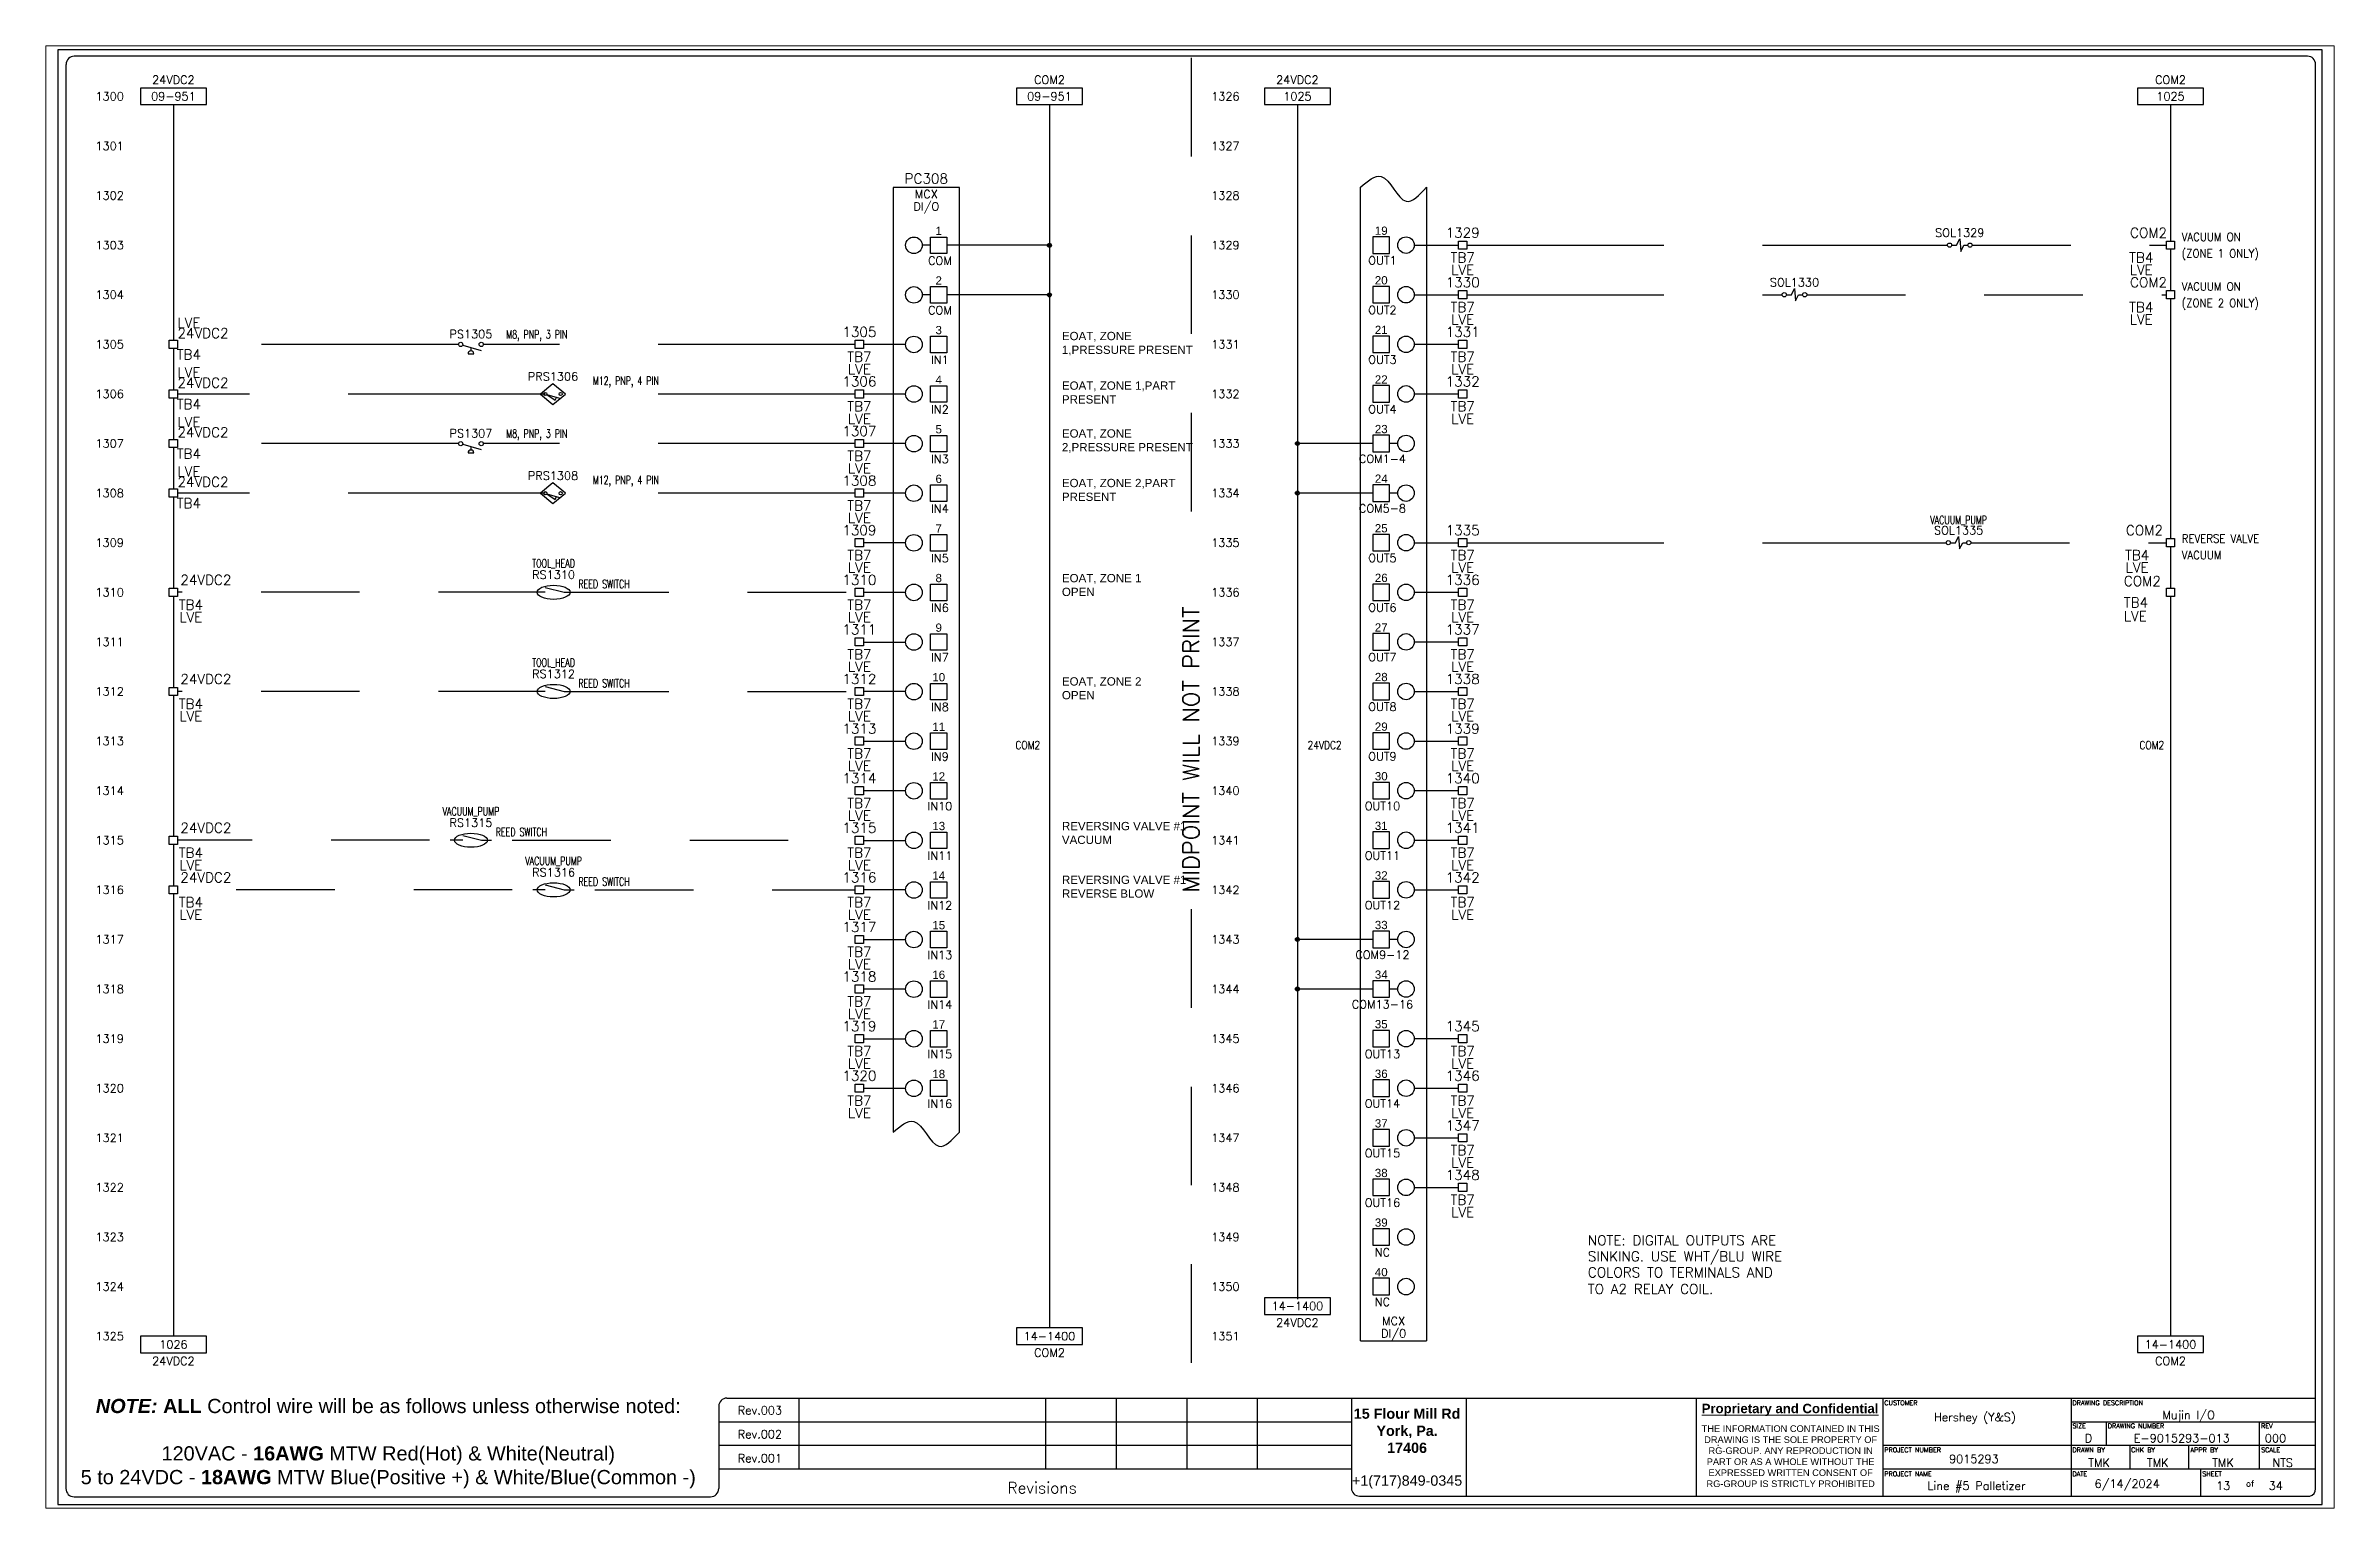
# Paper-space layout 'Layout1' of a CAD drawing. Header units: inches. Extents: x 0.2 to 10.3, y 0.8 to 7.2.
# The model-space entities are those that its viewports show. They can reach past a viewport. Long polylines and large blocks are cut down to what shows.
import ezdxf
from ezdxf.enums import TextEntityAlignment as Align

# ---------------------------------------------------------------- set-up
doc = ezdxf.new("R2010")
doc.units = ezdxf.units.IN
doc.header["$MEASUREMENT"] = 0
for name, pattern in [('DASHED2', [0.375, 0.25, -0.125]), ('HIDDEN', [0.375, 0.25, -0.125]), ('HIDDEN2', [0.1875, 0.125, -0.0625])]:
    doc.linetypes.add(name, pattern=pattern)
for name, color, linetype in [('BLK_18AWG', 250, 'Continuous'), ('BLU_12AWG', 5, 'Continuous'), ('BLU_18 AWG', 150, 'Continuous'), ('BLU_18AWG', 5, 'Continuous'), ('BLU_WHT_12AWG', 4, 'Continuous'), ('BLU_WHT_18AWG', 4, 'Continuous'), ('DESC', 150, 'Continuous'), ('LOC', 8, 'Continuous'), ('LOCBOX', 3, 'HIDDEN2'), ('SYMS', 7, 'Continuous'), ('TAGS', 1, 'Continuous'), ('TB_LABELS', 1, 'Continuous'), ('WIRENO', 3, 'Continuous'), ('WIREREF', 50, 'Continuous'), ('XREF', 7, 'Continuous')]:
    doc.layers.add(name, color=color, linetype=linetype)
doc.layers.add('MidPoint', color=210, linetype='HIDDEN2', plot=False)
doc.styles.add('Annotative', font='arial.ttf')
doc.styles.add('Fields', font='simplex.shx', dxfattribs={"height": 0.185})
doc.styles.add('ROMANS', font='romans')
doc.styles.get("Standard").update_dxf_attribs({"font": 'arial.ttf'})
doc.styles.add('Title_Block', font='simplex.shx', dxfattribs={"height": 0.185})
doc.styles.add('WD', font='romans.shx', dxfattribs={"height": 0.185})

psp = doc.layouts.get("Layout1")

msp = doc.modelspace()

# ---------------------------------------------------------------- texts
at = {"style": 'WD'}
for s, p in [('1301', (1, 20.5)), ('1327', (17.875, 20.5)), ('1302', (1, 19.75)), ('1328', (17.875, 19.75)), ('1303', (1, 19)), ('1329', (17.875, 19)), ('1304', (1, 18.25)), ('1330', (17.875, 18.25)), ('1305', (1, 17.5)), ('1331', (17.875, 17.5)), ('1306', (1, 16.75)), ('1332', (17.875, 16.75)), ('1307', (1, 16)), ('1333', (17.875, 16)), ('1308', (1, 15.25)), ('1334', (17.875, 15.25)), ('1309', (1, 14.5)), ('1335', (17.875, 14.5)), ('1310', (1, 13.75)), ('1336', (17.875, 13.75)), ('1311', (1, 13)), ('1337', (17.875, 13)), ('1312', (1, 12.25)), ('1338', (17.875, 12.25)), ('1313', (1, 11.5)), ('1339', (17.875, 11.5)), ('1314', (1, 10.75)), ('1340', (17.875, 10.75)), ('1315', (1, 10)), ('1341', (17.875, 10)), ('1316', (1, 9.25)), ('1342', (17.875, 9.25)), ('1317', (1, 8.5)), ('1343', (17.875, 8.5)), ('1318', (1, 7.75)), ('1344', (17.875, 7.75)), ('1319', (1, 7)), ('1345', (17.875, 7)), ('1320', (1, 6.25)), ('1346', (17.875, 6.25)), ('1321', (1, 5.5)), ('1347', (17.875, 5.5)), ('1322', (1, 4.75)), ('1348', (17.875, 4.75)), ('1323', (1, 4)), ('1349', (17.875, 4)), ('1324', (1, 3.25)), ('1350', (17.875, 3.25)), ('1325', (1, 2.5)), ('1351', (17.875, 2.5))]:
    msp.add_text(s, height=0.125, dxfattribs=at).set_placement(p, align=Align.MIDDLE_RIGHT)
at = {"attachment_point": 1}
for s, width, gutter_width, insert, char_height in [('EOAT, ZONE 1,PRESSURE PRESENT', 2.20414, 1, (15.188, 17.688), 0.125), ('EOAT, ZONE 1,PART PRESENT', 2.20414, 1, (15.188, 16.938), 0.125), ('EOAT, ZONE 2,PRESSURE PRESENT', 2.20414, 1, (15.188, 16.215), 0.125), ('EOAT, ZONE 2,PART PRESENT', 2.20414, 1, (15.188, 15.465), 0.125), ('EOAT, ZONE 1\\POPEN', 2.20414, 1, (15.188, 14.027), 0.125), ('EOAT, ZONE 2\\POPEN', 2.20414, 1, (15.188, 12.465), 0.125), ('REVERSING VALVE #1\\PVACUUM', 2.20414, 1, (15.188, 10.277), 0.125), ('REVERSING VALVE #1\\PREVERSE BLOW', 2.20414, 1, (15.188, 9.465), 0.125), ('\\pxqc;{\\fArial|b1|i1|c0|p34;NOTE:} {\\fArial|b1|i0|c0|p34;ALL} Control wire will be as follows unless otherwise noted:\\P\\P120VAC - {\\fArial|b1|i0|c0|p34;16AWG} MTW Red(Hot) & White(Neutral)\\P5 to 24VDC - {\\fArial|b1|i0|c0|p34;18AWG} MTW Blue(Positive +) & White/Blue(Common -)', 9.875, 0.9, (0.062, 1.552), 0.215)]:
    msp.add_mtext_dynamic_manual_height_columns(s, width=width, gutter_width=gutter_width, heights=[0], dxfattribs=dict(at, insert=insert, char_height=char_height))
at = {"color": 1, "style": 'WD'}
msp.add_attdef('PC308', text='', height=0.15, dxfattribs=at).set_placement((13.137, 19.932), align=Align.CENTER)
at = {"color": 2, "style": 'WD'}
for tag, text, p in [('MCX', 'AB', (13.137, 19.709)), ('DI/O', '5069-IB8S', (13.137, 19.522)), ('MCX', 'AB', (20.205, 2.667)), ('DI/0', '5069-IB8S', (20.205, 2.479))]:
    msp.add_attdef(tag, text=text, height=0.125, dxfattribs=at).set_placement(p, align=Align.CENTER)
at = {"style": 'WD'}
for tag, p in [('COM1-4', (20.036, 15.831)), ('COM5-8', (20.036, 15.081)), ('OUT10', (20.036, 10.581)), ('OUT11', (20.036, 9.831)), ('OUT12', (20.036, 9.081)), ('COM9-12', (20.036, 8.331)), ('COM13-16', (20.036, 7.581)), ('OUT13', (20.036, 6.831)), ('OUT14', (20.036, 6.081)), ('OUT15', (20.036, 5.331)), ('OUT16', (20.036, 4.581))]:
    msp.add_attdef(tag, text='SAFE IN0', height=0.125, dxfattribs=at).set_placement(p, align=Align.TOP_CENTER)
at = {"layer": 'LOCBOX', "style": 'WD'}
for tag, p in [('COM', (13.343, 18.828)), ('OUT1', (20.036, 18.831)), ('COM', (13.343, 18.078)), ('OUT2', (20.036, 18.081)), ('IN1', (13.343, 17.328)), ('OUT3', (20.036, 17.331)), ('IN2', (13.343, 16.578)), ('OUT4', (20.036, 16.581)), ('IN3', (13.343, 15.828)), ('IN4', (13.343, 15.078)), ('IN5', (13.343, 14.328)), ('OUT5', (20.036, 14.331)), ('IN6', (13.343, 13.578)), ('OUT6', (20.036, 13.581)), ('IN7', (13.343, 12.828)), ('OUT7', (20.036, 12.831)), ('IN8', (13.343, 12.078)), ('OUT8', (20.036, 12.081)), ('IN9', (13.343, 11.328)), ('OUT9', (20.036, 11.331)), ('IN10', (13.343, 10.578)), ('IN11', (13.343, 9.828)), ('IN12', (13.343, 9.078)), ('IN13', (13.343, 8.328)), ('IN14', (13.343, 7.578)), ('IN15', (13.343, 6.828)), ('IN16', (13.343, 6.078)), ('NC', (20.036, 3.831)), ('NC', (20.036, 3.081))]:
    msp.add_attdef(tag, text='SAFE IN0', height=0.125, dxfattribs=at).set_placement(p, align=Align.TOP_CENTER)
at = {"layer": 'SYMS', "color": 2, "linetype": 'Continuous', "style": 'ROMANS'}
for s, p in [('SINKING. USE WHT/BLU WIRE', (23.143, 3.632)), ('NOTE: DIGITAL OUTPUTS ARE', (23.143, 3.875)), ('COLORS TO TERMINALS AND', (23.143, 3.389)), ('TO A2 RELAY COIL.', (23.143, 3.139))]:
    msp.add_text(s, height=0.15, dxfattribs=at).set_placement(p)
at = {"layer": 'TAGS', "char_height": 0.125, "attachment_point": 2}
for s, insert in [('1', (13.325, 19.278)), ('19', (20.018, 19.281)), ('\\pxt1;2', (13.325, 18.528)), ('20', (20.018, 18.531)), ('3', (13.325, 17.778)), ('21', (20.018, 17.781)), ('4', (13.325, 17.028)), ('22', (20.018, 17.031)), ('5', (13.325, 16.278)), ('23', (20.018, 16.281)), ('6', (13.325, 15.528)), ('24', (20.018, 15.531)), ('7', (13.325, 14.778)), ('25', (20.018, 14.781)), ('8', (13.325, 14.028)), ('26', (20.018, 14.031)), ('9', (13.325, 13.278)), ('27', (20.018, 13.281)), ('10', (13.325, 12.528)), ('28', (20.018, 12.531)), ('11', (13.325, 11.778)), ('29', (20.018, 11.781)), ('12', (13.325, 11.028)), ('30', (20.018, 11.031)), ('13', (13.325, 10.278)), ('31', (20.018, 10.281)), ('14', (13.325, 9.528)), ('32', (20.018, 9.531)), ('15', (13.325, 8.778)), ('33', (20.018, 8.781)), ('16', (13.325, 8.028)), ('34', (20.018, 8.031)), ('17', (13.325, 7.278)), ('35', (20.018, 7.281)), ('18', (13.325, 6.528)), ('36', (20.018, 6.531)), ('37', (20.018, 5.781)), ('38', (20.018, 5.031)), ('39', (20.018, 4.281)), ('40', (20.018, 3.531))]:
    msp.add_mtext_dynamic_manual_height_columns(s, width=0.1875, gutter_width=0.9, heights=[0], dxfattribs=dict(at, insert=insert))

# ---------------------------------------------------------------- blocks, each defined once
blk = doc.blocks.new('RG_Master_Ver_4_2_2')
at = {"color": 3}
for p, q in [((34.028, 21.856), (0.25, 21.856)), ((0.125, 21.734), (0.125, 0.194)), ((34.15, 0.194), (34.15, 21.734)), ((9.998, 1.441), (9.998, 0.194)), ((10.12, 1.563), (34.15, 1.563)), ((11.207, 1.563), (11.207, 0.496)), ((14.942, 1.563), (14.942, 0.496)), ((16.009, 1.563), (16.009, 0.496)), ((17.076, 1.563), (17.076, 0.496)), ((18.143, 1.563), (18.143, 0.496)), ((19.566, 1.563), (19.566, 0.203)), ((21.3, 1.563), (21.3, 0.072)), ((24.781, 1.562), (24.781, 0.072)), ((27.605, 1.563), (27.605, 0.072)), ((30.451, 1.563), (30.451, 0.072)), ((9.998, 1.207), (19.566, 1.207)), ((30.451, 1.207), (34.15, 1.207)), ((30.984, 1.207), (30.984, 0.852)), ((33.297, 1.207), (33.297, 0.852)), ((9.998, 0.852), (19.566, 0.852)), ((25.107, 0.852), (25.117, 0.852)), ((27.605, 0.852), (34.15, 0.852)), ((27.959, 0.852), (27.961, 0.852)), ((31.34, 0.852), (31.34, 0.496)), ((32.229, 0.852), (32.229, 0.496)), ((33.297, 0.852), (33.297, 0.496)), ((9.998, 0.496), (19.566, 0.496)), ((27.605, 0.496), (34.15, 0.496)), ((32.407, 0.496), (32.407, 0.085)), ((0.247, 0.072), (9.875, 0.072)), ((19.689, 0.081), (34.062, 0.081))]:
    blk.add_line(p, q, dxfattribs=at)
blk.add_lwpolyline([(0, -0.044), (34.25, -0.044), (34.25, 21.956), (0, 21.956)], close=True, dxfattribs=at)
for centre, radius, start, end in [((0.25, 21.734), 0.122, 90, 180), ((34.028, 21.734), 0.122, 0, 90), ((10.12, 1.441), 0.122, 90, 180), ((0.247, 0.194), 0.122, 180, 270), ((9.875, 0.194), 0.122, 270, 360), ((19.689, 0.203), 0.122, 180, 270), ((34.035, 0.192), 0.115, 283.6956, 0.7965)]:
    blk.add_arc(centre, radius, start, end, dxfattribs=at)
at = {"layer": 'MidPoint'}
for p, q in [((17.141, 21.831), (17.141, 14.331)), ((17.141, 8.956), (17.141, 1.581))]:
    blk.add_line(p, q, dxfattribs=at)
at = {"style": 'Title_Block'}
for s, width, heights, insert, char_height, attachment_point in [('\\pxqc;Rev.003', 1.24498, [0], (9.998, 1.442), 0.125, 1), ('\\pxqc;Rev.002', 1.24498, [0], (9.998, 1.08), 0.125, 1), ('\\pxqc;Rev.001', 1.24498, [0], (9.998, 0.717), 0.125, 1), ('\\pxqc;Revisions', 9.42628, [0.392], (14.889, 0.206), 0.17145, 5)]:
    blk.add_mtext_dynamic_manual_height_columns(s, width=width, gutter_width=0.857, heights=heights, dxfattribs=dict(at, insert=insert, char_height=char_height, attachment_point=attachment_point))
at = {"color": 3, "insert": (20.409, 1.406), "char_height": 0.14228, "attachment_point": 2}
blk.add_mtext_dynamic_manual_height_columns('{\\fArial|b1|i0|c0|p34;\\H1.08937x;15 Flour Mill Rd\\PYork, Pa. \\P17406}\\P\\P{\\H1.08937x;+1(717)849-0345}', width=1.73509, gutter_width=0.69, heights=[0], dxfattribs=at)
at = {"color": 3, "linetype": 'Continuous', "lineweight": 20, "insert": (26.201, 1.478), "char_height": 0.14228, "width": 2.80179, "attachment_point": 2, "style": 'Annotative'}
blk.add_mtext('{\\fArial|b1|i0|c0|p34;\\LProprietary and Confidential}', dxfattribs=at)
at = {"color": 3, "insert": (26.21, 1.152), "char_height": 0.1, "width": 2.78538, "attachment_point": 2, "style": 'Annotative'}
blk.add_mtext('THE INFORMATION CONTAINED IN THIS DRAWING IS THE SOLE PROPERTY OF RG-GROUP. ANY REPRODUCTION IN PART OR AS A WHOLE WITHOUT THE EXPRESSED WRITTEN CONSENT OF RG-GROUP IS STRICTLY PROHIBITED', dxfattribs=at)
at = {"insert": (30.807, 0.331), "char_height": 0.125, "attachment_point": 1, "style": 'Fields'}
blk.add_mtext('6/14/2024', dxfattribs=at)
at = {"style": 'Fields'}
for tag, p in [('DESCRIPTION_3', (13.116, 1.307)), ('DRN_3', (15.472, 1.307)), ('CHK_3', (16.529, 1.307)), ('APP_3', (17.552, 1.307)), ('DATE_3', (18.829, 1.307)), ('DESCRIPTION_2', (13.116, 0.951)), ('DRN_2', (15.472, 0.951)), ('CHK_2', (16.529, 0.951)), ('APP_2', (17.552, 0.951)), ('DATE_2', (18.829, 0.951)), ('CUSTOMER', (28.997, 1.214)), ('DRAWING_DESC', (32.229, 1.246)), ('DRAWING_#', (32.125, 0.894)), ('DESCRIPTION_1', (13.116, 0.596)), ('DRN_1', (15.472, 0.596)), ('CHK_1', (16.529, 0.596)), ('APP_1', (17.552, 0.596)), ('DATE_1', (18.829, 0.596)), ('PROJECT_#', (28.981, 0.581)), ('SIZE', (30.715, 0.894)), ('REV', (33.543, 0.894)), ('DRN_BY', (30.875, 0.524)), ('CHK_BY', (31.762, 0.524)), ('APP_BY', (32.75, 0.524)), ('SCALE', (33.652, 0.524)), ('PROJECT_NAME', (29.021, 0.176)), ('SHEETNUM', (32.753, 0.176)), ('TTL_SHTS', (33.547, 0.176))]:
    blk.add_attdef(tag, text='', height=0.125, dxfattribs=at).set_placement(p, align=Align.CENTER)
at = {"style": 'Fields', "flags": 9}
blk.add_attdef('WD_TB', (9.953, 0.194), '', height=0.0638, dxfattribs=at)
at = {"layer": 'MidPoint', "insert": (17.016, 9.206), "char_height": 0.25, "attachment_point": 1, "rotation": 90, "style": 'Fields'}
blk.add_mtext_dynamic_manual_height_columns('MIDPOINT WILL NOT PRINT', width=5.375, gutter_width=0.575, heights=[0], dxfattribs=at)
at = {"layer": 'TB_LABELS', "style": 'WD'}
for s, height, p in [('CUSTOMER', 0.0711, (27.627, 1.528)), ('DRAWING DESCRIPTION', 0.07114, (30.472, 1.528)), ('SIZE', 0.0711, (30.472, 1.179)), ('DRAWING NUMBER', 0.07114, (31.006, 1.179)), ('REV', 0.0711, (33.325, 1.179)), ('PROJECT NUMBER', 0.07114, (27.627, 0.816)), ('DRAWN BY', 0.0711, (30.472, 0.816)), ('CHK BY', 0.0711, (31.359, 0.816)), ('APPR BY', 0.0711, (32.258, 0.816)), ('SCALE', 0.0711, (33.325, 0.816)), ('PROJECT NAME', 0.07114, (27.627, 0.453)), ('DATE', 0.0711, (30.472, 0.453)), ('SHEET', 0.0711, (32.436, 0.453)), ('of', 0.0925, (33.098, 0.318))]:
    blk.add_text(s, height=height, dxfattribs=at).set_placement(p, align=Align.TOP_LEFT)
blk = doc.blocks.new('WD_MLRH')
at = {"style": 'WD'}
blk.add_attdef('RUNGFIRST', text='', height=0.125, dxfattribs=at).set_placement((-0.25, 0), align=Align.MIDDLE_RIGHT)
at = {"style": 'WD', "flags": 1}
for tag, p in [('WIRE-START', (-0.25, -0.356)), ('RUNGHORV', (-0.25, -0.127)), ('WIREMODE', (-0.25, -0.281)), ('RUNGDIST', (-0.25, -0.2)), ('RUNGCNT', (-0.25, -0.237)), ('RUNGINC', (-0.25, -0.163)), ('WIREFMT', (-0.25, -0.321)), ('WIRE-GSUF', (-0.25, -0.396)), ('PH3SPACE', (-0.25, -0.437))]:
    blk.add_attdef(tag, text='', height=0.025, dxfattribs=at).set_placement(p, align=Align.RIGHT)
blk = doc.blocks.new('HA2D1_REF_1')
for p, q in [((0, 0.25), (0, 0)), ((1, 0.25), (0, 0.25)), ((0, 0), (1, 0)), ((1, 0), (1, 0.25))]:
    blk.add_line(p, q)
at = {"style": 'WD'}
for tag, p in [('DESC1', (0.5, 0.3125)), ('XREF', (0.5, 0.0625))]:
    blk.add_attdef(tag, text='', height=0.125, dxfattribs=at).set_placement(p, align=Align.CENTER)
at = {"style": 'WD', "flags": 1}
blk.add_attdef('SIGCODE', text='', height=0.125, dxfattribs=at).set_placement((0.5, -0.125), align=Align.CENTER)
blk = doc.blocks.new('HA2S1_REF_1')
for p, q in [((0, 0.25), (0, 0)), ((1, 0.25), (0, 0.25)), ((0, 0), (1, 0)), ((1, 0), (1, 0.25))]:
    blk.add_line(p, q)
at = {"style": 'WD', "flags": 1}
blk.add_attdef('SIGCODE', text='', height=0.125, dxfattribs=at).set_placement((0.5, 0.3125), align=Align.CENTER)
at = {"style": 'WD'}
for tag, p in [('XREF', (0.5, 0.0625)), ('DESC1', (0.5, -0.1875))]:
    blk.add_attdef(tag, text='', height=0.125, dxfattribs=at).set_placement(p, align=Align.CENTER)
blk = doc.blocks.new('HPS11')
at = {"linetype": 'Continuous'}
blk.add_line((-0.125, -0.01), (0.157, -0.091), dxfattribs=at)
for p, q in [((-0.044, -0.141), (0.044, -0.141)), ((0, -0.046), (0, -0.096))]:
    blk.add_line(p, q)
for centre in [(-0.155, 0), (0.155, 0)]:
    blk.add_circle(centre, 0.0322)
blk.add_arc((0, -0.141), 0.0442, 0, 180)
at = {"style": 'WD', "width": 0.7}
for tag, p in [('DESC1', (0, 0.75)), ('DESC2', (0, 0.594)), ('INST', (0, 0.435)), ('LOC', (0, 0.266)), ('XREF', (0, -0.316))]:
    blk.add_attdef(tag, text='', height=0.125, dxfattribs=at).set_placement(p, align=Align.CENTER)
at = {"style": 'WD'}
blk.add_attdef('TAG1', text='', height=0.125, dxfattribs=at).set_placement((0, 0.094), align=Align.CENTER)
for tag, p, height, flags in [('X4TERM01', (-0.188, 0), 0.0125, 1), ('FAMILY', (0.038, 0.037), 0.01, 9), ('CONTACT', (0.038, 0.02), 0.01, 1), ('X1TERM02', (0.188, 0), 0.0125, 1)]:
    blk.add_attdef(tag, p, '', height=height, dxfattribs=dict(at, flags=flags))
for tag, p in [('X2LINK', (0, 0.031)), ('X8LINK', (0, -0.172))]:
    blk.add_attdef(tag, p, '', height=0.01, dxfattribs=at)
at = {"linetype": 'Continuous', "style": 'WD', "flags": 9}
for tag, p in [('CAT', (0.063, -0.007)), ('ASSYCODE', (0.062, -0.047)), ('MFG', (0.063, -0.027))]:
    blk.add_attdef(tag, text='', height=0.01, dxfattribs=at).set_placement(p, align=Align.CENTER)
at = {"linetype": 'Continuous', "style": 'WD', "flags": 8}
blk.add_attdef('TERM01', text='', height=0.125, dxfattribs=at).set_placement((-0.25, -0.031), align=Align.TOP_RIGHT)
blk.add_attdef('TERM02', text='', height=0.125, dxfattribs=at).set_placement((0.25, -0.031), align=Align.TOP_LEFT)
at = {"style": 'WD', "width": 0.7}
for tag, p in [('WDTAGALT', (0.258, -0.46)), ('RATING1', (0.258, -0.304))]:
    blk.add_attdef(tag, p, '', height=0.125, dxfattribs=at)
blk = doc.blocks.new('HPX11')
for p, q in [((0, 0.156), (-0.188, 0)), ((-0.188, 0), (0, -0.156)), ((0.188, 0), (0, 0.156)), ((0, -0.156), (0.188, 0))]:
    blk.add_line(p, q)
at = {"linetype": 'Continuous'}
for p, q in [((-0.094, -0.008), (0.031, -0.093)), ((-0.094, -0.008), (0.098, -0.063)), ((0.031, -0.093), (0.055, -0.05))]:
    blk.add_line(p, q, dxfattribs=at)
for centre in [(-0.116, 0), (0.116, 0)]:
    blk.add_circle(centre, 0.0242)
at = {"style": 'WD', "width": 0.7}
for tag, p in [('INST', (0, 0.841)), ('LOC', (0, 0.672)), ('DESC1', (0, 0.516)), ('DESC2', (0, 0.359)), ('WDTAGALT', (-0.009, -0.469)), ('XREF', (0, -0.314))]:
    blk.add_attdef(tag, text='', height=0.125, dxfattribs=at).set_placement(p, align=Align.CENTER)
at = {"linetype": 'Continuous', "style": 'WD', "flags": 8}
for tag, p in [('TERM03', (-0.062, 0.172)), ('TERM01', (-0.25, -0.031))]:
    blk.add_attdef(tag, text='', height=0.125, dxfattribs=at).set_placement(p, align=Align.TOP_RIGHT)
at = {"style": 'WD'}
blk.add_attdef('TAG1', text='', height=0.125, dxfattribs=at).set_placement((0, 0.203), align=Align.CENTER)
for tag, p, height, flags in [('X4TERM01', (-0.188, 0), 0.0125, 1), ('X2TERM03', (0, 0.156), 0.0125, 1), ('FAMILY', (0.038, 0.037), 0.01, 9), ('CONTACT', (0.038, 0.02), 0.01, 1), ('X1TERM02', (0.188, 0), 0.0125, 1)]:
    blk.add_attdef(tag, p, '', height=height, dxfattribs=dict(at, flags=flags))
for tag, p in [('X2LINK', (0, 0.297)), ('X8LINK', (0, -0.172))]:
    blk.add_attdef(tag, p, '', height=0.01, dxfattribs=at)
at = {"linetype": 'Continuous', "style": 'WD', "flags": 9}
for tag, p in [('CAT', (0.063, -0.007)), ('ASSYCODE', (0.062, -0.043)), ('MFG', (0.063, -0.027))]:
    blk.add_attdef(tag, text='', height=0.01, dxfattribs=at).set_placement(p, align=Align.CENTER)
at = {"linetype": 'Continuous', "style": 'WD', "flags": 8}
blk.add_attdef('TERM02', text='', height=0.125, dxfattribs=at).set_placement((0.25, -0.031), align=Align.TOP_LEFT)
blk = doc.blocks.new('HSV1')
for p, q in [((-0.123, 0), (-0.047, 0)), ((-0.047, 0), (0, 0.094)), ((0, 0.094), (0.016, -0.094)), ((0.016, -0.094), (0.062, 0)), ((0.062, 0), (0.123, 0))]:
    blk.add_line(p, q)
for centre in [(-0.155, 0), (0.155, 0)]:
    blk.add_circle(centre, 0.0322)
at = {"style": 'WD', "width": 0.7}
for tag, p in [('INST', (0, 0.451)), ('LOC', (0, 0.281))]:
    blk.add_attdef(tag, text='', height=0.125, dxfattribs=at).set_placement(p, align=Align.CENTER)
at = {"style": 'WD'}
blk.add_attdef('TAG1', text='', height=0.125, dxfattribs=at).set_placement((0, 0.125), align=Align.CENTER)
for tag, p, height, flags in [('X4TERM01', (-0.188, 0), 0.0125, 1), ('FAMILY', (0.129, 0.108), 0.01, 9), ('X1TERM02', (0.188, 0), 0.0125, 1)]:
    blk.add_attdef(tag, p, '', height=height, dxfattribs=dict(at, flags=flags))
at = {"linetype": 'Continuous', "style": 'WD', "flags": 9}
for tag, p in [('ASSYCODE', (0.156, 0.047)), ('MFG', (0.156, 0.067)), ('CAT', (0.156, 0.087))]:
    blk.add_attdef(tag, text='', height=0.01, dxfattribs=at).set_placement(p, align=Align.CENTER)
at = {"style": 'WD'}
for tag, p, width in [('DESC1', (1.125, 0), 0.9), ('DESC2', (1.125, -0.156), 0.9), ('DESC3', (1.125, -0.312), 0.9), ('WDTAGALT', (1.133, -0.629), 0.8), ('XREF', (1.133, -0.473), 0.8)]:
    blk.add_attdef(tag, p, '', height=0.125, dxfattribs=dict(at, width=width))
at = {"linetype": 'Continuous', "style": 'WD', "flags": 8}
blk.add_attdef('TERM01', text='', height=0.125, dxfattribs=at).set_placement((-0.25, -0.031), align=Align.TOP_RIGHT)
at = {"style": 'WD'}
blk.add_attdef('RATING1', (0.078, -0.313), '', height=0.125, dxfattribs=at)
at = {"linetype": 'Continuous', "style": 'WD', "flags": 8}
blk.add_attdef('TERM02', text='', height=0.125, dxfattribs=at).set_placement((0.25, -0.031), align=Align.TOP_LEFT)
blk = doc.blocks.new('WDDOT')
for radius in [0.03, 0.0187, 0.00929]:
    blk.add_circle((0, 0), radius)
blk = doc.blocks.new('HT0W01')
for p, q in [((-0.062, 0.062), (0.062, 0.062)), ((-0.062, -0.062), (-0.062, 0.062)), ((0.062, 0.062), (0.062, -0.062)), ((0.062, -0.062), (-0.062, -0.062))]:
    blk.add_line(p, q)
at = {"style": 'WD', "flags": 1}
for tag, p, height in [('ASSYCODE', (-0.5, 0.5), 0.15), ('INST', (-0.438, 0.357), 0.15), ('X4TERM01', (-0.062, 0), 0.0125), ('X4TERMDESC01', (-0.055, -0.023), 0.025), ('X2TERMDESC01', (-0.006, 0.029), 0.025), ('STRIPSEQ', (0, 0), 0.00125), ('X2TERM01', (0, 0.062), 0.0125), ('X1TERMDESC01', (0.039, -0.003), 0.025), ('X1TERM01', (0.062, 0), 0.0125), ('DESC1', (0.612, 0.115), 0.15), ('LINKTERM', (0, -0.002), 0.00125), ('X8TERM01', (0, -0.062), 0.0125), ('X8TERMDESC01', (0, -0.054), 0.025)]:
    blk.add_attdef(tag, p, '', height=height, dxfattribs=at)
at = {"linetype": 'Continuous', "style": 'WD'}
for tag, p, flags in [('CAT', (-0.938, -0.125), 1), ('DESC2', (0.612, -0.041), 9), ('DESC3', (0.612, -0.198), 9)]:
    blk.add_attdef(tag, p, '', height=0.15, dxfattribs=dict(at, flags=flags))
at = {"linetype": 'Continuous', "style": 'WD', "flags": 1}
blk.add_attdef('MFG', text='', height=0.15, dxfattribs=at).set_placement((-0.472, 0.062), align=Align.RIGHT)
at = {"linetype": 'Continuous', "style": 'WD', "flags": 8}
for tag, p in [('WIRENO', (0, 0.188)), ('TAGSTRIP', (0, -0.188))]:
    blk.add_attdef(tag, text='', height=0.15, dxfattribs=at).set_placement(p, align=Align.MIDDLE)
at = {"style": 'WD'}
blk.add_attdef('LOC', text='', height=0.15, dxfattribs=at).set_placement((0, -0.375), align=Align.MIDDLE)
blk = doc.blocks.new('WD_WNV')
at = {"linetype": 'Continuous', "style": 'WD', "width": 0.8}
blk.add_attdef('WIRENO', text='', height=0.125, dxfattribs=at).set_placement((-0.05, 0), align=Align.MIDDLE_RIGHT)
at = {"style": 'WD', "flags": 1}
for tag, p in [('W01USER', (-0.062, 0.094)), ('W02USER', (-0.062, 0.086)), ('W03USER', (-0.062, 0.078)), ('W04USER', (-0.062, 0.07)), ('W05USER', (-0.062, 0.062)), ('W06USER', (-0.062, 0.055)), ('W07USER', (-0.062, 0.047)), ('W08USER', (-0.062, 0.039)), ('W09USER', (-0.062, 0.031)), ('W10USER', (-0.062, 0.023))]:
    blk.add_attdef(tag, text='', height=0.005, dxfattribs=at).set_placement(p, align=Align.CENTER)
blk = doc.blocks.new('VT0W01')
for p, q in [((-0.062, 0.062), (0.062, 0.062)), ((-0.062, -0.062), (-0.062, 0.062)), ((0.062, 0.062), (0.062, -0.062)), ((0.062, -0.062), (-0.062, -0.062))]:
    blk.add_line(p, q)
at = {"style": 'WD'}
for tag, p, width in [('INST', (0.062, 0.42), 0.7), ('LOC', (0.062, 0.25), 0.7), ('DESC1', (0.05, -0.385), 0.8)]:
    blk.add_attdef(tag, p, '', height=0.125, dxfattribs=dict(at, width=width))
at = {"style": 'WD', "flags": 1}
for tag, p, height in [('X4TERM01', (-0.062, 0), 0.0125), ('X4TERMDESC01', (-0.055, -0.023), 0.025), ('X2TERMDESC01', (-0.006, 0.029), 0.025), ('STRIPSEQ', (0, 0), 0.00125), ('X2TERM01', (0, 0.062), 0.0125), ('X1TERMDESC01', (0.039, -0.003), 0.025), ('X1TERM01', (0.062, 0), 0.0125), ('LINKTERM', (0, -0.002), 0.00125), ('X8TERM01', (0, -0.062), 0.0125), ('X8TERMDESC01', (0, -0.054), 0.025)]:
    blk.add_attdef(tag, p, '', height=height, dxfattribs=at)
at = {"linetype": 'Continuous', "style": 'WD'}
for tag, p, height, width, flags in [('WIRENO', (0.062, 0.094), 0.125, 0.8, 8), ('TAGSTRIP', (0.05, -0.229), 0.125, 0.9, 8), ('CAT', (0.213, -0.406), 0.109, 0.8, 1), ('DESC2', (0.05, -0.541), 0.125, 0.8, 8), ('DESC3', (0.05, -0.698), 0.125, 0.8, 8)]:
    blk.add_attdef(tag, p, '', height=height, dxfattribs=dict(at, width=width, flags=flags))
at = {"linetype": 'Continuous', "style": 'WD', "width": 0.8, "flags": 1}
blk.add_attdef('MFG', text='', height=0.109, dxfattribs=at).set_placement((0.088, -0.406), align=Align.RIGHT)
at = {"style": 'WD', "width": 0.7, "flags": 1}
blk.add_attdef('ASSYCODE', (0.062, -0.281), '', height=0.01, dxfattribs=at)
blk = doc.blocks.new('HDV11_RS_001')
for p, q in [((-0.125, 0), (-0.312, 0)), ((-0.125, 0.074), (0.159, 0)), ((0.158, 0), (0.312, 0))]:
    blk.add_line(p, q)
blk.add_ellipse((0, 0), major_axis=(-0.25, 0), ratio=0.426607)
at = {"style": 'WD', "width": 0.7}
for tag, p in [('INST', (0, 0.438)), ('LOC', (0, 0.312)), ('WDTAGALT', (0, -0.375)), ('XREF', (0, -0.25))]:
    blk.add_attdef(tag, text='', height=0.125, dxfattribs=at).set_placement(p, align=Align.CENTER)
at = {"style": 'WD'}
for tag, p, height, flags in [('X4TERM01', (-0.312, 0), 0.005, 1), ('FAMILY', (0.038, 0.037), 0.01, 9), ('CONTACT', (0.038, 0.02), 0.01, 1), ('X1TERM02', (0.312, 0), 0.005, 1)]:
    blk.add_attdef(tag, p, '', height=height, dxfattribs=dict(at, flags=flags))
blk.add_attdef('TAG1', text='', height=0.125, dxfattribs=at).set_placement((0, 0.141), align=Align.CENTER)
for tag, p in [('X2LINK', (0, 0.203)), ('X8LINK', (0, -0.062))]:
    blk.add_attdef(tag, p, '', height=0.01, dxfattribs=at)
at = {"linetype": 'Continuous', "style": 'WD', "flags": 9}
for tag, p in [('CAT', (0.063, -0.007)), ('ASSYCODE', (0.062, -0.043)), ('MFG', (0.063, -0.027))]:
    blk.add_attdef(tag, text='', height=0.01, dxfattribs=at).set_placement(p, align=Align.CENTER)
at = {"style": 'WD', "width": 0.7}
for tag, p in [('DESC2', (0.375, 0.062)), ('DESC1', (1.25, 0.062))]:
    blk.add_attdef(tag, p, '', height=0.125, dxfattribs=at)
at = {"style": 'WD', "width": 0.8}
blk.add_attdef('TERM01', text='', height=0.125, dxfattribs=at).set_placement((-0.25, -0.015), align=Align.TOP_RIGHT)
blk.add_attdef('TERM02', text='', height=0.125, dxfattribs=at).set_placement((0.25, -0.015), align=Align.TOP_LEFT)

# ---------------------------------------------------------------- linework, layer by layer
for p, q in [((13.637, 19.873), (12.637, 19.873)), ((12.637, 19.873), (12.637, 5.584)), ((13.637, 5.584), (13.637, 19.873)), ((19.705, 2.43), (19.705, 19.875)), ((20.705, 19.875), (20.705, 2.43)), ((13.2, 19.123), (13.45, 19.123)), ((13.2, 18.873), (13.2, 19.123)), ((13.2, 19.123), (13.45, 19.123)), ((13.2, 18.873), (13.2, 19.123)), ((13.45, 19.123), (13.45, 18.873)), ((13.45, 19.123), (13.45, 18.873)), ((20.143, 19.125), (19.893, 19.125)), ((19.893, 19.125), (19.893, 18.875)), ((20.143, 19.125), (19.893, 19.125)), ((19.893, 19.125), (19.893, 18.875)), ((20.143, 18.875), (20.143, 19.125)), ((20.143, 18.875), (20.143, 19.125)), ((13.45, 18.873), (13.2, 18.873)), ((13.45, 18.873), (13.2, 18.873)), ((19.893, 18.875), (20.143, 18.875)), ((19.893, 18.875), (20.143, 18.875)), ((13.2, 18.373), (13.45, 18.373)), ((13.2, 18.123), (13.2, 18.373)), ((13.45, 18.373), (13.45, 18.123)), ((13.45, 18.373), (13.45, 18.123)), ((20.143, 18.375), (19.893, 18.375)), ((19.893, 18.375), (19.893, 18.125)), ((20.143, 18.375), (19.893, 18.375)), ((19.893, 18.375), (19.893, 18.125)), ((20.143, 18.125), (20.143, 18.375)), ((20.143, 18.125), (20.143, 18.375)), ((13.45, 18.123), (13.2, 18.123)), ((19.893, 18.125), (20.143, 18.125)), ((19.893, 18.125), (20.143, 18.125)), ((13.2, 17.623), (13.45, 17.623)), ((13.2, 17.373), (13.2, 17.623)), ((13.45, 17.373), (13.2, 17.373)), ((13.45, 17.623), (13.45, 17.373)), ((13.45, 17.623), (13.45, 17.373)), ((20.143, 17.625), (19.893, 17.625)), ((19.893, 17.625), (19.893, 17.375)), ((20.143, 17.625), (19.893, 17.625)), ((19.893, 17.625), (19.893, 17.375)), ((19.893, 17.375), (20.143, 17.375)), ((19.893, 17.375), (20.143, 17.375)), ((20.143, 17.375), (20.143, 17.625)), ((20.143, 17.375), (20.143, 17.625)), ((13.2, 16.873), (13.45, 16.873)), ((13.2, 16.623), (13.2, 16.873)), ((13.45, 16.623), (13.2, 16.623)), ((13.45, 16.873), (13.45, 16.623)), ((13.45, 16.873), (13.45, 16.623)), ((20.143, 16.875), (19.893, 16.875)), ((19.893, 16.875), (19.893, 16.625)), ((20.143, 16.875), (19.893, 16.875)), ((19.893, 16.875), (19.893, 16.625)), ((19.893, 16.625), (20.143, 16.625)), ((19.893, 16.625), (20.143, 16.625)), ((20.143, 16.625), (20.143, 16.875)), ((20.143, 16.625), (20.143, 16.875)), ((13.2, 16.123), (13.45, 16.123)), ((13.2, 15.873), (13.2, 16.123)), ((13.45, 16.123), (13.45, 15.873)), ((13.45, 16.123), (13.45, 15.873)), ((20.143, 16.125), (19.893, 16.125)), ((19.893, 16.125), (19.893, 15.875)), ((20.143, 16.125), (19.893, 16.125)), ((19.893, 16.125), (19.893, 15.875)), ((20.143, 15.875), (20.143, 16.125)), ((20.143, 15.875), (20.143, 16.125)), ((13.45, 15.873), (13.2, 15.873)), ((19.893, 15.875), (20.143, 15.875)), ((19.893, 15.875), (20.143, 15.875)), ((13.2, 15.373), (13.45, 15.373)), ((13.2, 15.123), (13.2, 15.373)), ((13.45, 15.373), (13.45, 15.123)), ((13.45, 15.373), (13.45, 15.123)), ((20.143, 15.375), (19.893, 15.375)), ((19.893, 15.375), (19.893, 15.125)), ((20.143, 15.375), (19.893, 15.375)), ((19.893, 15.375), (19.893, 15.125)), ((20.143, 15.125), (20.143, 15.375)), ((20.143, 15.125), (20.143, 15.375)), ((13.45, 15.123), (13.2, 15.123)), ((19.893, 15.125), (20.143, 15.125)), ((19.893, 15.125), (20.143, 15.125)), ((13.2, 14.623), (13.45, 14.623)), ((13.2, 14.373), (13.2, 14.623)), ((13.45, 14.623), (13.45, 14.373)), ((13.45, 14.623), (13.45, 14.373)), ((20.143, 14.625), (19.893, 14.625)), ((19.893, 14.625), (19.893, 14.375)), ((20.143, 14.625), (19.893, 14.625)), ((19.893, 14.625), (19.893, 14.375)), ((20.143, 14.375), (20.143, 14.625)), ((20.143, 14.375), (20.143, 14.625)), ((13.45, 14.373), (13.2, 14.373)), ((19.893, 14.375), (20.143, 14.375)), ((19.893, 14.375), (20.143, 14.375)), ((13.2, 13.873), (13.45, 13.873)), ((13.2, 13.623), (13.2, 13.873)), ((13.2, 13.873), (13.45, 13.873)), ((13.2, 13.623), (13.2, 13.873)), ((13.45, 13.873), (13.45, 13.623)), ((13.45, 13.873), (13.45, 13.623)), ((20.143, 13.875), (19.893, 13.875)), ((19.893, 13.875), (19.893, 13.625)), ((20.143, 13.875), (19.893, 13.875)), ((19.893, 13.875), (19.893, 13.625)), ((20.143, 13.625), (20.143, 13.875)), ((20.143, 13.625), (20.143, 13.875)), ((13.45, 13.623), (13.2, 13.623)), ((13.45, 13.623), (13.2, 13.623)), ((19.893, 13.625), (20.143, 13.625)), ((19.893, 13.625), (20.143, 13.625)), ((13.2, 13.123), (13.45, 13.123)), ((13.2, 12.873), (13.2, 13.123)), ((13.45, 12.873), (13.2, 12.873)), ((13.45, 13.123), (13.45, 12.873)), ((13.45, 13.123), (13.45, 12.873)), ((20.143, 13.125), (19.893, 13.125)), ((19.893, 13.125), (19.893, 12.875)), ((20.143, 13.125), (19.893, 13.125)), ((19.893, 13.125), (19.893, 12.875)), ((19.893, 12.875), (20.143, 12.875)), ((19.893, 12.875), (20.143, 12.875)), ((20.143, 12.875), (20.143, 13.125)), ((20.143, 12.875), (20.143, 13.125)), ((13.2, 12.373), (13.45, 12.373)), ((13.2, 12.123), (13.2, 12.373)), ((13.45, 12.123), (13.2, 12.123)), ((13.45, 12.373), (13.45, 12.123)), ((13.45, 12.373), (13.45, 12.123)), ((20.143, 12.375), (19.893, 12.375)), ((19.893, 12.375), (19.893, 12.125)), ((20.143, 12.375), (19.893, 12.375)), ((19.893, 12.375), (19.893, 12.125)), ((19.893, 12.125), (20.143, 12.125)), ((19.893, 12.125), (20.143, 12.125)), ((20.143, 12.125), (20.143, 12.375)), ((20.143, 12.125), (20.143, 12.375)), ((13.2, 11.623), (13.45, 11.623)), ((13.2, 11.373), (13.2, 11.623)), ((13.45, 11.623), (13.45, 11.373)), ((13.45, 11.623), (13.45, 11.373)), ((20.143, 11.625), (19.893, 11.625)), ((19.893, 11.625), (19.893, 11.375)), ((20.143, 11.625), (19.893, 11.625)), ((19.893, 11.625), (19.893, 11.375)), ((20.143, 11.375), (20.143, 11.625)), ((20.143, 11.375), (20.143, 11.625)), ((13.45, 11.373), (13.2, 11.373)), ((19.893, 11.375), (20.143, 11.375)), ((19.893, 11.375), (20.143, 11.375)), ((13.2, 10.873), (13.45, 10.873)), ((13.2, 10.623), (13.2, 10.873)), ((13.45, 10.873), (13.45, 10.623)), ((13.45, 10.873), (13.45, 10.623)), ((20.143, 10.875), (19.893, 10.875)), ((19.893, 10.875), (19.893, 10.625)), ((20.143, 10.875), (19.893, 10.875)), ((19.893, 10.875), (19.893, 10.625)), ((20.143, 10.625), (20.143, 10.875)), ((20.143, 10.625), (20.143, 10.875)), ((13.45, 10.623), (13.2, 10.623)), ((19.893, 10.625), (20.143, 10.625)), ((19.893, 10.625), (20.143, 10.625)), ((13.2, 10.123), (13.45, 10.123)), ((13.2, 9.873), (13.2, 10.123)), ((13.45, 10.123), (13.45, 9.873)), ((13.45, 10.123), (13.45, 9.873)), ((20.143, 10.125), (19.893, 10.125)), ((19.893, 10.125), (19.893, 9.875)), ((20.143, 10.125), (19.893, 10.125)), ((19.893, 10.125), (19.893, 9.875)), ((20.143, 9.875), (20.143, 10.125)), ((20.143, 9.875), (20.143, 10.125)), ((13.45, 9.873), (13.2, 9.873)), ((19.893, 9.875), (20.143, 9.875)), ((19.893, 9.875), (20.143, 9.875)), ((13.2, 9.373), (13.45, 9.373)), ((13.2, 9.123), (13.2, 9.373)), ((13.45, 9.373), (13.45, 9.123)), ((13.45, 9.373), (13.45, 9.123)), ((20.143, 9.375), (19.893, 9.375)), ((19.893, 9.375), (19.893, 9.125)), ((20.143, 9.375), (19.893, 9.375)), ((19.893, 9.375), (19.893, 9.125)), ((20.143, 9.125), (20.143, 9.375)), ((20.143, 9.125), (20.143, 9.375)), ((13.45, 9.123), (13.2, 9.123)), ((19.893, 9.125), (20.143, 9.125)), ((19.893, 9.125), (20.143, 9.125)), ((13.2, 8.623), (13.45, 8.623)), ((13.2, 8.373), (13.2, 8.623)), ((13.45, 8.373), (13.2, 8.373)), ((13.45, 8.623), (13.45, 8.373)), ((13.45, 8.623), (13.45, 8.373)), ((20.143, 8.625), (19.893, 8.625)), ((19.893, 8.625), (19.893, 8.375)), ((20.143, 8.625), (19.893, 8.625)), ((19.893, 8.625), (19.893, 8.375)), ((19.893, 8.375), (20.143, 8.375)), ((19.893, 8.375), (20.143, 8.375)), ((20.143, 8.375), (20.143, 8.625)), ((20.143, 8.375), (20.143, 8.625)), ((13.2, 7.873), (13.45, 7.873)), ((13.2, 7.623), (13.2, 7.873)), ((13.45, 7.623), (13.2, 7.623)), ((13.45, 7.873), (13.45, 7.623)), ((13.45, 7.873), (13.45, 7.623)), ((20.143, 7.875), (19.893, 7.875)), ((19.893, 7.875), (19.893, 7.625)), ((20.143, 7.875), (19.893, 7.875)), ((19.893, 7.875), (19.893, 7.625)), ((19.893, 7.625), (20.143, 7.625)), ((19.893, 7.625), (20.143, 7.625)), ((20.143, 7.625), (20.143, 7.875)), ((20.143, 7.625), (20.143, 7.875)), ((13.2, 7.123), (13.45, 7.123)), ((13.2, 6.873), (13.2, 7.123)), ((13.45, 7.123), (13.45, 6.873)), ((13.45, 7.123), (13.45, 6.873)), ((20.143, 7.125), (19.893, 7.125)), ((19.893, 7.125), (19.893, 6.875)), ((20.143, 7.125), (19.893, 7.125)), ((19.893, 7.125), (19.893, 6.875)), ((20.143, 6.875), (20.143, 7.125)), ((20.143, 6.875), (20.143, 7.125)), ((13.45, 6.873), (13.2, 6.873)), ((19.893, 6.875), (20.143, 6.875)), ((19.893, 6.875), (20.143, 6.875)), ((13.2, 6.373), (13.45, 6.373)), ((13.2, 6.123), (13.2, 6.373)), ((13.45, 6.373), (13.45, 6.123)), ((13.45, 6.373), (13.45, 6.123)), ((20.143, 6.375), (19.893, 6.375)), ((19.893, 6.375), (19.893, 6.125)), ((20.143, 6.375), (19.893, 6.375)), ((19.893, 6.375), (19.893, 6.125)), ((20.143, 6.125), (20.143, 6.375)), ((20.143, 6.125), (20.143, 6.375)), ((13.45, 6.123), (13.2, 6.123)), ((19.893, 6.125), (20.143, 6.125)), ((19.893, 6.125), (20.143, 6.125)), ((20.143, 5.625), (19.893, 5.625)), ((19.893, 5.625), (19.893, 5.375)), ((20.143, 5.625), (19.893, 5.625)), ((19.893, 5.625), (19.893, 5.375)), ((20.143, 5.375), (20.143, 5.625)), ((20.143, 5.375), (20.143, 5.625)), ((19.893, 5.375), (20.143, 5.375)), ((19.893, 5.375), (20.143, 5.375)), ((20.143, 4.875), (19.893, 4.875)), ((19.893, 4.875), (19.893, 4.625)), ((20.143, 4.875), (19.893, 4.875)), ((19.893, 4.875), (19.893, 4.625)), ((20.143, 4.625), (20.143, 4.875)), ((20.143, 4.625), (20.143, 4.875)), ((19.893, 4.625), (20.143, 4.625)), ((19.893, 4.625), (20.143, 4.625)), ((20.143, 4.125), (19.893, 4.125)), ((19.893, 4.125), (19.893, 3.875)), ((20.143, 4.125), (19.893, 4.125)), ((19.893, 4.125), (19.893, 3.875)), ((19.893, 3.875), (20.143, 3.875)), ((19.893, 3.875), (20.143, 3.875)), ((20.143, 3.875), (20.143, 4.125)), ((20.143, 3.875), (20.143, 4.125)), ((20.143, 3.375), (19.893, 3.375)), ((19.893, 3.375), (19.893, 3.125)), ((20.143, 3.375), (19.893, 3.375)), ((19.893, 3.375), (19.893, 3.125)), ((19.893, 3.125), (20.143, 3.125)), ((19.893, 3.125), (20.143, 3.125)), ((20.143, 3.125), (20.143, 3.375)), ((20.143, 3.125), (20.143, 3.375)), ((19.705, 2.43), (20.705, 2.43))]:
    msp.add_line(p, q)
for centre in [(12.95, 18.998), (20.393, 19), (12.95, 18.248), (20.393, 18.25), (12.95, 17.498), (20.393, 17.5), (12.95, 16.748), (20.393, 16.75), (12.95, 15.998), (20.393, 16), (12.95, 15.248), (20.393, 15.25), (12.95, 14.498), (20.393, 14.5), (12.95, 13.748), (20.393, 13.75), (12.95, 12.998), (20.393, 13), (12.95, 12.248), (20.393, 12.25), (12.95, 11.498), (20.393, 11.5), (12.95, 10.748), (20.393, 10.75), (12.95, 9.998), (20.393, 10), (12.95, 9.248), (20.393, 9.25), (12.95, 8.498), (20.393, 8.5), (12.95, 7.748), (20.393, 7.75), (12.95, 6.998), (20.393, 7), (12.95, 6.248), (20.393, 6.25), (20.393, 5.5), (20.393, 4.75), (20.393, 4), (20.393, 3.25)]:
    msp.add_circle(centre, 0.125)
for points in [[(19.705, 19.875), (20.018, 20.038), (20.393, 19.663), (20.705, 19.875)], [(12.637, 5.584), (12.95, 5.748), (13.325, 5.373), (13.637, 5.584)]]:
    msp.add_spline(points, degree=3)
at = {"layer": 'BLK_18AWG', "linetype": 'DASHED2'}
for p, q in [((21.312, 19), (28.58, 19)), ((21.312, 18.25), (26.08, 18.25))]:
    msp.add_line(p, q, dxfattribs=at)
at = {"layer": 'BLK_18AWG', "linetype": 'HIDDEN'}
msp.add_line((21.312, 14.5), (28.562, 14.5), dxfattribs=at)
at = {"layer": 'BLU_12AWG'}
for p, q in [((1.75, 21.125), (1.75, 17.562)), ((18.75, 21.125), (18.75, 3.062)), ((1.75, 17.438), (1.75, 16.812)), ((1.75, 16.688), (1.75, 16.062)), ((1.75, 15.938), (1.75, 15.312)), ((1.75, 15.188), (1.75, 13.812)), ((1.75, 13.688), (1.75, 12.312)), ((1.75, 12.188), (1.75, 10.062)), ((1.75, 9.938), (1.75, 9.312)), ((1.75, 9.188), (1.75, 2.5))]:
    msp.add_line(p, q, dxfattribs=at)
at = {"layer": 'BLU_18 AWG', "color": 4, "linetype": 'Continuous'}
for p, q in [((20.518, 19), (21.188, 19)), ((20.518, 18.25), (21.188, 18.25)), ((20.518, 17.5), (21.188, 17.5)), ((20.518, 16.75), (21.188, 16.75)), ((20.518, 14.5), (21.188, 14.5)), ((20.518, 13.75), (21.188, 13.75)), ((20.518, 13), (21.188, 13)), ((20.518, 12.25), (21.188, 12.25)), ((20.518, 11.5), (21.188, 11.5)), ((20.518, 10.75), (21.188, 10.75)), ((20.518, 10), (21.188, 10)), ((20.518, 9.25), (21.188, 9.25)), ((20.518, 7), (21.188, 7)), ((20.518, 6.25), (21.188, 6.25)), ((20.518, 5.5), (21.188, 5.5)), ((20.518, 4.75), (21.188, 4.75))]:
    msp.add_line(p, q, dxfattribs=at)
at = {"layer": 'BLU_18 AWG', "linetype": 'HIDDEN2'}
for p, q in [((28.955, 19), (31.893, 19)), ((26.455, 18.25), (31.893, 18.25))]:
    msp.add_line(p, q, dxfattribs=at)
at = {"layer": 'BLU_18 AWG', "linetype": 'DASHED2'}
for p, q in [((6.062, 17.498), (1.812, 17.498)), ((12.062, 17.498), (6.438, 17.498)), ((7.375, 16.748), (1.812, 16.748)), ((12.062, 16.748), (7.625, 16.748)), ((6.062, 15.998), (1.812, 15.998)), ((12.062, 15.998), (6.438, 15.998)), ((7.375, 15.248), (1.812, 15.248)), ((12.062, 15.248), (7.625, 15.248))]:
    msp.add_line(p, q, dxfattribs=at)
at = {"layer": 'BLU_18 AWG'}
for p, q in [((12.825, 17.498), (12.188, 17.498)), ((12.825, 16.748), (12.188, 16.748)), ((12.825, 15.998), (12.188, 15.998)), ((12.825, 15.248), (12.188, 15.248)), ((12.825, 14.498), (12.188, 14.498)), ((12.825, 13.748), (12.188, 13.748)), ((12.188, 12.998), (12.825, 12.998)), ((12.825, 12.248), (12.188, 12.248)), ((12.188, 11.498), (12.825, 11.498)), ((12.825, 10.748), (12.188, 10.748)), ((12.188, 9.998), (12.825, 9.998)), ((12.825, 9.248), (12.188, 9.248)), ((12.188, 8.498), (12.825, 8.498)), ((12.825, 7.748), (12.188, 7.748)), ((12.188, 6.998), (12.825, 6.998)), ((12.825, 6.248), (12.188, 6.248))]:
    msp.add_line(p, q, dxfattribs=at)
at = {"layer": 'BLU_18AWG', "linetype": 'Continuous'}
for p, q in [((19.893, 16), (18.75, 16)), ((20.268, 16), (20.143, 16)), ((19.893, 15.25), (18.75, 15.25)), ((20.268, 15.25), (20.143, 15.25)), ((19.893, 8.5), (18.75, 8.5)), ((20.268, 8.5), (20.143, 8.5)), ((19.893, 7.75), (18.75, 7.75)), ((20.268, 7.75), (20.143, 7.75))]:
    msp.add_line(p, q, dxfattribs=at)
at = {"layer": 'BLU_18AWG', "linetype": 'HIDDEN2'}
for p, q in [((28.938, 14.5), (31.893, 14.5)), ((7.25, 13.75), (1.812, 13.75)), ((7.75, 13.75), (12.062, 13.75)), ((7.25, 12.25), (1.812, 12.25)), ((7.75, 12.25), (12.062, 12.25)), ((5.625, 10), (1.812, 10)), ((6.875, 10), (12.062, 10)), ((6.875, 9.25), (1.812, 9.25)), ((8.125, 9.25), (12.062, 9.25))]:
    msp.add_line(p, q, dxfattribs=at)
at = {"layer": 'BLU_WHT_12AWG'}
for p, q in [((15, 21.125), (15, 2.625)), ((31.955, 21.126), (31.955, 19.062)), ((31.955, 18.937), (31.955, 18.312)), ((31.955, 18.187), (31.955, 14.562)), ((31.955, 14.438), (31.955, 13.812)), ((31.955, 13.688), (31.955, 2.5))]:
    msp.add_line(p, q, dxfattribs=at)
at = {"layer": 'BLU_WHT_18AWG', "color": 4, "linetype": 'Continuous'}
for p, q in [((13.2, 18.998), (13.075, 18.998)), ((15, 18.998), (13.45, 18.998)), ((13.2, 18.248), (13.075, 18.248)), ((15, 18.248), (13.45, 18.248))]:
    msp.add_line(p, q, dxfattribs=at)

# ---------------------------------------------------------------- block references
ref = msp.add_blockref('RG_Master_Ver_4_2_2', (0, 0))
ref.add_attrib('CUSTOMER', 'Hershey (Y&S)', dxfattribs={"height": 0.125, "style": 'Fields'}).set_placement((28.997, 1.214), align=Align.CENTER)
ref.add_attrib('DRAWING_DESC', 'Mujin I/O', dxfattribs={"height": 0.125, "style": 'Fields'}).set_placement((32.229, 1.246), align=Align.CENTER)
ref.add_attrib('PROJECT_#', '9015293', dxfattribs={"height": 0.125, "style": 'Fields'}).set_placement((28.981, 0.581), align=Align.CENTER)
ref.add_attrib('PROJECT_NAME', 'Line #5 Palletizer', dxfattribs={"height": 0.125, "style": 'Fields'}).set_placement((29.021, 0.176), align=Align.CENTER)
ref.add_attrib('SIZE', 'D', dxfattribs={"height": 0.125, "style": 'Fields'}).set_placement((30.715, 0.894), align=Align.CENTER)
ref.add_attrib('APP_BY', 'TMK', dxfattribs={"height": 0.125, "style": 'Fields'}).set_placement((32.75, 0.524), align=Align.CENTER)
ref.add_attrib('DRAWING_#', 'E-9015293-013', dxfattribs={"height": 0.125, "style": 'Fields'}).set_placement((32.125, 0.894), align=Align.CENTER)
ref.add_attrib('REV', '000', dxfattribs={"height": 0.125, "style": 'Fields'}).set_placement((33.543, 0.894), align=Align.CENTER)
ref.add_attrib('SCALE', 'NTS', dxfattribs={"height": 0.125, "style": 'Fields'}).set_placement((33.652, 0.524), align=Align.CENTER)
ref.add_attrib('DRN_BY', 'TMK', dxfattribs={"height": 0.125, "style": 'Fields'}).set_placement((30.875, 0.524), align=Align.CENTER)
ref.add_attrib('CHK_BY', 'TMK', dxfattribs={"height": 0.125, "style": 'Fields'}).set_placement((31.762, 0.524), align=Align.CENTER)
ref.add_attrib('SHEETNUM', '13', dxfattribs={"height": 0.125, "style": 'Fields'}).set_placement((32.753, 0.176), align=Align.CENTER)
ref.add_attrib('TTL_SHTS', '34', dxfattribs={"height": 0.125, "style": 'Fields'}).set_placement((33.547, 0.176), align=Align.CENTER)
for p, values in [((1.25, 21.25), {'RUNGFIRST': '1300'}), ((18.125, 21.25), {'RUNGFIRST': '1326'})]:
    msp.add_blockref('WD_MLRH', p).add_auto_attribs(values)
at = {"layer": 'SYMS'}
ref = msp.add_blockref('HA2D1_REF_1', (1.25, 21.125), dxfattribs=at)
ref.add_attrib('XREF', '09-951', dxfattribs={"layer": 'XREF', "height": 0.125, "style": 'WD'}).set_placement((1.75, 21.188), align=Align.CENTER)
ref.add_attrib('DESC1', '24VDC2', dxfattribs={"layer": 'DESC', "height": 0.125, "style": 'WD'}).set_placement((1.75, 21.438), align=Align.CENTER)
ref = msp.add_blockref('HA2D1_REF_1', (14.5, 21.125), dxfattribs=at)
ref.add_attrib('XREF', '09-951', dxfattribs={"layer": 'XREF', "height": 0.125, "style": 'WD'}).set_placement((15, 21.188), align=Align.CENTER)
ref.add_attrib('DESC1', 'COM2', dxfattribs={"layer": 'DESC', "height": 0.125, "style": 'WD'}).set_placement((15, 21.438), align=Align.CENTER)
ref = msp.add_blockref('HA2D1_REF_1', (18.25, 21.125), dxfattribs=at)
ref.add_attrib('XREF', '1025', dxfattribs={"layer": 'XREF', "height": 0.125, "style": 'WD'}).set_placement((18.75, 21.188), align=Align.CENTER)
ref.add_attrib('DESC1', '24VDC2', dxfattribs={"layer": 'DESC', "height": 0.125, "style": 'WD'}).set_placement((18.75, 21.438), align=Align.CENTER)
ref = msp.add_blockref('HA2D1_REF_1', (31.455, 21.126), dxfattribs=at)
ref.add_attrib('XREF', '1025', dxfattribs={"layer": 'XREF', "height": 0.125, "style": 'WD'}).set_placement((31.955, 21.188), align=Align.CENTER)
ref.add_attrib('DESC1', 'COM2', dxfattribs={"layer": 'DESC', "height": 0.125, "style": 'WD'}).set_placement((31.955, 21.438), align=Align.CENTER)
ref = msp.add_blockref('HT0W01', (21.25, 19), dxfattribs=at)
ref.add_attrib('LOC', 'LVE', dxfattribs={"layer": 'LOC', "height": 0.15, "style": 'WD'}).set_placement((21.25, 18.625), align=Align.MIDDLE)
ref.add_attrib('WIRENO', '1329', dxfattribs={"layer": 'WIREREF', "linetype": 'Continuous', "height": 0.15, "style": 'WD', "flags": 8}).set_placement((21.25, 19.188), align=Align.MIDDLE)
ref.add_attrib('TAGSTRIP', 'TB7', dxfattribs={"layer": 'TAGS', "linetype": 'Continuous', "height": 0.15, "style": 'WD', "flags": 8}).set_placement((21.25, 18.812), align=Align.MIDDLE)
ref = msp.add_blockref('HSV1', (28.768, 19), dxfattribs=at)
ref.add_attrib('TAG1', 'SOL1329', dxfattribs={"layer": 'TAGS', "height": 0.125, "style": 'WD'}).set_placement((28.768, 19.125), align=Align.CENTER)
ref.add_attrib('DESC2', '(ZONE 1 ONLY)', (32.125, 18.812), dxfattribs={"layer": 'DESC', "height": 0.125, "style": 'WD', "width": 0.9})
ref.add_attrib('DESC1', 'VACUUM ON', (32.125, 19.062), dxfattribs={"layer": 'DESC', "height": 0.125, "style": 'WD', "width": 0.9})
ref = msp.add_blockref('HT0W01', (31.955, 19), dxfattribs=at)
ref.add_attrib('LOC', 'LVE', dxfattribs={"layer": 'LOC', "height": 0.15, "style": 'WD'}).set_placement((31.512, 18.625), align=Align.MIDDLE)
ref.add_attrib('WIRENO', 'COM2', dxfattribs={"layer": 'WIREREF', "linetype": 'Continuous', "height": 0.15, "style": 'WD', "flags": 8}).set_placement((31.623, 19.187), align=Align.MIDDLE)
ref.add_attrib('TAGSTRIP', 'TB4', dxfattribs={"layer": 'TAGS', "linetype": 'Continuous', "height": 0.15, "style": 'WD', "flags": 8}).set_placement((31.512, 18.812), align=Align.MIDDLE)
at = {"layer": 'SYMS', "color": 4, "linetype": 'Continuous'}
for p in [(15, 18.998), (15, 18.248), (18.75, 16), (18.75, 15.25), (18.75, 8.5), (18.75, 7.75)]:
    msp.add_blockref('WDDOT', p, dxfattribs=at)
at = {"layer": 'SYMS'}
ref = msp.add_blockref('HT0W01', (21.25, 18.25), dxfattribs=at)
ref.add_attrib('LOC', 'LVE', dxfattribs={"layer": 'LOC', "height": 0.15, "style": 'WD'}).set_placement((21.25, 17.875), align=Align.MIDDLE)
ref.add_attrib('WIRENO', '1330', dxfattribs={"layer": 'WIREREF', "linetype": 'Continuous', "height": 0.15, "style": 'WD', "flags": 8}).set_placement((21.25, 18.438), align=Align.MIDDLE)
ref.add_attrib('TAGSTRIP', 'TB7', dxfattribs={"layer": 'TAGS', "linetype": 'Continuous', "height": 0.15, "style": 'WD', "flags": 8}).set_placement((21.25, 18.062), align=Align.MIDDLE)
ref = msp.add_blockref('HSV1', (26.268, 18.25), dxfattribs=at)
ref.add_attrib('TAG1', 'SOL1330', dxfattribs={"layer": 'TAGS', "height": 0.125, "style": 'WD'}).set_placement((26.268, 18.375), align=Align.CENTER)
ref.add_attrib('DESC2', '(ZONE 2 ONLY)', (32.125, 18.062), dxfattribs={"layer": 'DESC', "height": 0.125, "style": 'WD', "width": 0.9})
ref.add_attrib('DESC1', 'VACUUM ON', (32.125, 18.312), dxfattribs={"layer": 'DESC', "height": 0.125, "style": 'WD', "width": 0.9})
ref = msp.add_blockref('HT0W01', (31.955, 18.25), dxfattribs=at)
ref.add_attrib('LOC', 'LVE', dxfattribs={"layer": 'LOC', "height": 0.15, "style": 'WD'}).set_placement((31.512, 17.875), align=Align.MIDDLE)
ref.add_attrib('WIRENO', 'COM2', dxfattribs={"layer": 'WIREREF', "linetype": 'Continuous', "height": 0.15, "style": 'WD', "flags": 8}).set_placement((31.623, 18.437), align=Align.MIDDLE)
ref.add_attrib('TAGSTRIP', 'TB4', dxfattribs={"layer": 'TAGS', "linetype": 'Continuous', "height": 0.15, "style": 'WD', "flags": 8}).set_placement((31.512, 18.062), align=Align.MIDDLE)
ref = msp.add_blockref('VT0W01', (1.75, 17.5), dxfattribs=at)
ref.add_attrib('LOC', 'LVE', (1.812, 17.75), dxfattribs={"layer": 'LOC', "height": 0.15, "style": 'WD'})
ref.add_attrib('WIRENO', '24VDC2', (1.812, 17.594), dxfattribs={"layer": 'WIREREF', "linetype": 'Continuous', "height": 0.15, "style": 'WD', "flags": 8})
ref.add_attrib('TAGSTRIP', 'TB4', (1.8, 17.271), dxfattribs={"layer": 'TAGS', "linetype": 'Continuous', "height": 0.15, "style": 'WD', "flags": 8})
ref = msp.add_blockref('HPS11', (6.25, 17.498), dxfattribs=at)
ref.add_attrib('DESC1', 'M8, PNP, 3 PIN', dxfattribs={"layer": 'DESC', "height": 0.125, "style": 'WD', "width": 0.7}).set_placement((7.246, 17.588), align=Align.CENTER)
ref.add_attrib('TAG1', 'PS1305', dxfattribs={"layer": 'TAGS', "height": 0.125, "style": 'WD'}).set_placement((6.25, 17.592), align=Align.CENTER)
ref = msp.add_blockref('HT0W01', (12.125, 17.5), dxfattribs=at)
ref.add_attrib('LOC', 'LVE', dxfattribs={"layer": 'LOC', "height": 0.15, "style": 'WD'}).set_placement((12.125, 17.125), align=Align.MIDDLE)
ref.add_attrib('WIRENO', '1305', dxfattribs={"layer": 'WIREREF', "linetype": 'Continuous', "height": 0.15, "style": 'WD', "flags": 8}).set_placement((12.125, 17.688), align=Align.MIDDLE)
ref.add_attrib('TAGSTRIP', 'TB7', dxfattribs={"layer": 'TAGS', "linetype": 'Continuous', "height": 0.15, "style": 'WD', "flags": 8}).set_placement((12.125, 17.312), align=Align.MIDDLE)
ref = msp.add_blockref('HT0W01', (21.25, 17.5), dxfattribs=at)
ref.add_attrib('LOC', 'LVE', dxfattribs={"layer": 'LOC', "height": 0.15, "style": 'WD'}).set_placement((21.25, 17.125), align=Align.MIDDLE)
ref.add_attrib('WIRENO', '1331', dxfattribs={"layer": 'WIREREF', "linetype": 'Continuous', "height": 0.15, "style": 'WD', "flags": 8}).set_placement((21.25, 17.688), align=Align.MIDDLE)
ref.add_attrib('TAGSTRIP', 'TB7', dxfattribs={"layer": 'TAGS', "linetype": 'Continuous', "height": 0.15, "style": 'WD', "flags": 8}).set_placement((21.25, 17.312), align=Align.MIDDLE)
ref = msp.add_blockref('VT0W01', (1.75, 16.75), dxfattribs=at)
ref.add_attrib('LOC', 'LVE', (1.812, 17), dxfattribs={"layer": 'LOC', "height": 0.15, "style": 'WD'})
ref.add_attrib('WIRENO', '24VDC2', (1.812, 16.844), dxfattribs={"layer": 'WIREREF', "linetype": 'Continuous', "height": 0.15, "style": 'WD', "flags": 8})
ref.add_attrib('TAGSTRIP', 'TB4', (1.8, 16.521), dxfattribs={"layer": 'TAGS', "linetype": 'Continuous', "height": 0.15, "style": 'WD', "flags": 8})
ref = msp.add_blockref('HPX11', (7.491, 16.748), dxfattribs=at)
ref.add_attrib('DESC1', 'M12, PNP, 4 PIN', dxfattribs={"layer": 'DESC', "height": 0.125, "style": 'WD', "width": 0.7}).set_placement((8.593, 16.886), align=Align.CENTER)
ref.add_attrib('TAG1', 'PRS1306', dxfattribs={"layer": 'TAGS', "height": 0.125, "style": 'WD'}).set_placement((7.491, 16.951), align=Align.CENTER)
ref = msp.add_blockref('HT0W01', (12.125, 16.75), dxfattribs=at)
ref.add_attrib('LOC', 'LVE', dxfattribs={"layer": 'LOC', "height": 0.15, "style": 'WD'}).set_placement((12.125, 16.375), align=Align.MIDDLE)
ref.add_attrib('WIRENO', '1306', dxfattribs={"layer": 'WIREREF', "linetype": 'Continuous', "height": 0.15, "style": 'WD', "flags": 8}).set_placement((12.125, 16.938), align=Align.MIDDLE)
ref.add_attrib('TAGSTRIP', 'TB7', dxfattribs={"layer": 'TAGS', "linetype": 'Continuous', "height": 0.15, "style": 'WD', "flags": 8}).set_placement((12.125, 16.562), align=Align.MIDDLE)
ref = msp.add_blockref('HT0W01', (21.25, 16.75), dxfattribs=at)
ref.add_attrib('LOC', 'LVE', dxfattribs={"layer": 'LOC', "height": 0.15, "style": 'WD'}).set_placement((21.25, 16.375), align=Align.MIDDLE)
ref.add_attrib('WIRENO', '1332', dxfattribs={"layer": 'WIREREF', "linetype": 'Continuous', "height": 0.15, "style": 'WD', "flags": 8}).set_placement((21.25, 16.938), align=Align.MIDDLE)
ref.add_attrib('TAGSTRIP', 'TB7', dxfattribs={"layer": 'TAGS', "linetype": 'Continuous', "height": 0.15, "style": 'WD', "flags": 8}).set_placement((21.25, 16.562), align=Align.MIDDLE)
ref = msp.add_blockref('VT0W01', (1.75, 16), dxfattribs=at)
ref.add_attrib('LOC', 'LVE', (1.812, 16.25), dxfattribs={"layer": 'LOC', "height": 0.15, "style": 'WD'})
ref.add_attrib('WIRENO', '24VDC2', (1.812, 16.094), dxfattribs={"layer": 'WIREREF', "linetype": 'Continuous', "height": 0.15, "style": 'WD', "flags": 8})
ref.add_attrib('TAGSTRIP', 'TB4', (1.8, 15.771), dxfattribs={"layer": 'TAGS', "linetype": 'Continuous', "height": 0.15, "style": 'WD', "flags": 8})
ref = msp.add_blockref('HPS11', (6.25, 15.998), dxfattribs=at)
ref.add_attrib('DESC1', 'M8, PNP, 3 PIN', dxfattribs={"layer": 'DESC', "height": 0.125, "style": 'WD', "width": 0.7}).set_placement((7.246, 16.088), align=Align.CENTER)
ref.add_attrib('TAG1', 'PS1307', dxfattribs={"layer": 'TAGS', "height": 0.125, "style": 'WD'}).set_placement((6.25, 16.092), align=Align.CENTER)
ref = msp.add_blockref('HT0W01', (12.125, 16), dxfattribs=at)
ref.add_attrib('LOC', 'LVE', dxfattribs={"layer": 'LOC', "height": 0.15, "style": 'WD'}).set_placement((12.125, 15.625), align=Align.MIDDLE)
ref.add_attrib('WIRENO', '1307', dxfattribs={"layer": 'WIREREF', "linetype": 'Continuous', "height": 0.15, "style": 'WD', "flags": 8}).set_placement((12.125, 16.188), align=Align.MIDDLE)
ref.add_attrib('TAGSTRIP', 'TB7', dxfattribs={"layer": 'TAGS', "linetype": 'Continuous', "height": 0.15, "style": 'WD', "flags": 8}).set_placement((12.125, 15.812), align=Align.MIDDLE)
ref = msp.add_blockref('VT0W01', (1.75, 15.25), dxfattribs=at)
ref.add_attrib('LOC', 'LVE', (1.812, 15.5), dxfattribs={"layer": 'LOC', "height": 0.15, "style": 'WD'})
ref.add_attrib('WIRENO', '24VDC2', (1.812, 15.344), dxfattribs={"layer": 'WIREREF', "linetype": 'Continuous', "height": 0.15, "style": 'WD', "flags": 8})
ref.add_attrib('TAGSTRIP', 'TB4', (1.8, 15.021), dxfattribs={"layer": 'TAGS', "linetype": 'Continuous', "height": 0.15, "style": 'WD', "flags": 8})
ref = msp.add_blockref('HPX11', (7.491, 15.248), dxfattribs=at)
ref.add_attrib('DESC1', 'M12, PNP, 4 PIN', dxfattribs={"layer": 'DESC', "height": 0.125, "style": 'WD', "width": 0.7}).set_placement((8.593, 15.386), align=Align.CENTER)
ref.add_attrib('TAG1', 'PRS1308', dxfattribs={"layer": 'TAGS', "height": 0.125, "style": 'WD'}).set_placement((7.491, 15.451), align=Align.CENTER)
ref = msp.add_blockref('HT0W01', (12.125, 15.25), dxfattribs=at)
ref.add_attrib('LOC', 'LVE', dxfattribs={"layer": 'LOC', "height": 0.15, "style": 'WD'}).set_placement((12.125, 14.875), align=Align.MIDDLE)
ref.add_attrib('WIRENO', '1308', dxfattribs={"layer": 'WIREREF', "linetype": 'Continuous', "height": 0.15, "style": 'WD', "flags": 8}).set_placement((12.125, 15.438), align=Align.MIDDLE)
ref.add_attrib('TAGSTRIP', 'TB7', dxfattribs={"layer": 'TAGS', "linetype": 'Continuous', "height": 0.15, "style": 'WD', "flags": 8}).set_placement((12.125, 15.062), align=Align.MIDDLE)
ref = msp.add_blockref('HSV1', (28.75, 14.5), dxfattribs=at)
ref.add_attrib('LOC', 'VACUUM_PUMP', dxfattribs={"layer": 'LOC', "height": 0.125, "style": 'WD', "width": 0.7}).set_placement((28.75, 14.781), align=Align.CENTER)
ref.add_attrib('TAG1', 'SOL1335', dxfattribs={"layer": 'TAGS', "height": 0.125, "style": 'WD'}).set_placement((28.75, 14.625), align=Align.CENTER)
ref.add_attrib('DESC2', 'VACUUM', (32.125, 14.25), dxfattribs={"layer": 'DESC', "height": 0.125, "style": 'WD', "width": 0.9})
ref.add_attrib('DESC1', 'REVERSE VALVE', (32.125, 14.5), dxfattribs={"layer": 'DESC', "height": 0.125, "style": 'WD', "width": 0.9})
ref = msp.add_blockref('HT0W01', (12.125, 14.5), dxfattribs=at)
ref.add_attrib('LOC', 'LVE', dxfattribs={"layer": 'LOC', "height": 0.15, "style": 'WD'}).set_placement((12.125, 14.125), align=Align.MIDDLE)
ref.add_attrib('WIRENO', '1309', dxfattribs={"layer": 'WIREREF', "linetype": 'Continuous', "height": 0.15, "style": 'WD', "flags": 8}).set_placement((12.125, 14.688), align=Align.MIDDLE)
ref.add_attrib('TAGSTRIP', 'TB7', dxfattribs={"layer": 'TAGS', "linetype": 'Continuous', "height": 0.15, "style": 'WD', "flags": 8}).set_placement((12.125, 14.312), align=Align.MIDDLE)
ref = msp.add_blockref('HT0W01', (21.25, 14.5), dxfattribs=at)
ref.add_attrib('LOC', 'LVE', dxfattribs={"layer": 'LOC', "height": 0.15, "style": 'WD'}).set_placement((21.25, 14.125), align=Align.MIDDLE)
ref.add_attrib('WIRENO', '1335', dxfattribs={"layer": 'WIREREF', "linetype": 'Continuous', "height": 0.15, "style": 'WD', "flags": 8}).set_placement((21.25, 14.688), align=Align.MIDDLE)
ref.add_attrib('TAGSTRIP', 'TB7', dxfattribs={"layer": 'TAGS', "linetype": 'Continuous', "height": 0.15, "style": 'WD', "flags": 8}).set_placement((21.25, 14.312), align=Align.MIDDLE)
ref = msp.add_blockref('HT0W01', (31.955, 14.5), dxfattribs=at)
ref.add_attrib('LOC', 'LVE', dxfattribs={"layer": 'LOC', "height": 0.15, "style": 'WD'}).set_placement((31.45, 14.125), align=Align.MIDDLE)
ref.add_attrib('WIRENO', 'COM2', dxfattribs={"layer": 'WIREREF', "linetype": 'Continuous', "height": 0.15, "style": 'WD', "flags": 8}).set_placement((31.561, 14.688), align=Align.MIDDLE)
ref.add_attrib('TAGSTRIP', 'TB4', dxfattribs={"layer": 'TAGS', "linetype": 'Continuous', "height": 0.15, "style": 'WD', "flags": 8}).set_placement((31.45, 14.312), align=Align.MIDDLE)
ref = msp.add_blockref('HDV11_RS_001', (7.5, 13.75), dxfattribs=at)
ref.add_attrib('LOC', 'TOOL_HEAD', dxfattribs={"layer": 'LOC', "height": 0.125, "style": 'WD', "width": 0.7}).set_placement((7.5, 14.125), align=Align.CENTER)
ref.add_attrib('DESC2', 'REED SWITCH', (7.875, 13.812), dxfattribs={"layer": 'DESC', "height": 0.125, "style": 'WD', "width": 0.7})
ref.add_attrib('TAG1', 'RS1310', dxfattribs={"layer": 'TAGS', "height": 0.125, "style": 'WD'}).set_placement((7.5, 13.953), align=Align.CENTER)
ref = msp.add_blockref('HT0W01', (1.75, 13.75), dxfattribs=at)
ref.add_attrib('LOC', 'LVE', dxfattribs={"layer": 'LOC', "height": 0.15, "style": 'WD'}).set_placement((2.013, 13.375), align=Align.MIDDLE)
ref.add_attrib('WIRENO', '24VDC2', dxfattribs={"layer": 'WIREREF', "linetype": 'Continuous', "height": 0.15, "style": 'WD', "flags": 8}).set_placement((2.241, 13.938), align=Align.MIDDLE)
ref.add_attrib('TAGSTRIP', 'TB4', dxfattribs={"layer": 'TAGS', "linetype": 'Continuous', "height": 0.15, "style": 'WD', "flags": 8}).set_placement((2.013, 13.562), align=Align.MIDDLE)
ref = msp.add_blockref('HT0W01', (12.125, 13.75), dxfattribs=at)
ref.add_attrib('LOC', 'LVE', dxfattribs={"layer": 'LOC', "height": 0.15, "style": 'WD'}).set_placement((12.125, 13.375), align=Align.MIDDLE)
ref.add_attrib('WIRENO', '1310', dxfattribs={"layer": 'WIREREF', "linetype": 'Continuous', "height": 0.15, "style": 'WD', "flags": 8}).set_placement((12.125, 13.938), align=Align.MIDDLE)
ref.add_attrib('TAGSTRIP', 'TB7', dxfattribs={"layer": 'TAGS', "linetype": 'Continuous', "height": 0.15, "style": 'WD', "flags": 8}).set_placement((12.125, 13.562), align=Align.MIDDLE)
ref = msp.add_blockref('HT0W01', (21.25, 13.75), dxfattribs=at)
ref.add_attrib('LOC', 'LVE', dxfattribs={"layer": 'LOC', "height": 0.15, "style": 'WD'}).set_placement((21.25, 13.375), align=Align.MIDDLE)
ref.add_attrib('WIRENO', '1336', dxfattribs={"layer": 'WIREREF', "linetype": 'Continuous', "height": 0.15, "style": 'WD', "flags": 8}).set_placement((21.25, 13.938), align=Align.MIDDLE)
ref.add_attrib('TAGSTRIP', 'TB7', dxfattribs={"layer": 'TAGS', "linetype": 'Continuous', "height": 0.15, "style": 'WD', "flags": 8}).set_placement((21.25, 13.562), align=Align.MIDDLE)
ref = msp.add_blockref('VT0W01', (31.955, 13.75), dxfattribs=at)
ref.add_attrib('LOC', 'LVE', (31.25, 13.312), dxfattribs={"layer": 'LOC', "height": 0.15, "style": 'WD'})
ref.add_attrib('WIRENO', 'COM2', (31.25, 13.844), dxfattribs={"layer": 'WIREREF', "linetype": 'Continuous', "height": 0.15, "style": 'WD', "flags": 8})
ref.add_attrib('TAGSTRIP', 'TB4', (31.25, 13.521), dxfattribs={"layer": 'TAGS', "linetype": 'Continuous', "height": 0.15, "style": 'WD', "flags": 8})
ref = msp.add_blockref('HT0W01', (12.125, 13), dxfattribs=at)
ref.add_attrib('LOC', 'LVE', dxfattribs={"layer": 'LOC', "height": 0.15, "style": 'WD'}).set_placement((12.125, 12.625), align=Align.MIDDLE)
ref.add_attrib('WIRENO', '1311', dxfattribs={"layer": 'WIREREF', "linetype": 'Continuous', "height": 0.15, "style": 'WD', "flags": 8}).set_placement((12.125, 13.188), align=Align.MIDDLE)
ref.add_attrib('TAGSTRIP', 'TB7', dxfattribs={"layer": 'TAGS', "linetype": 'Continuous', "height": 0.15, "style": 'WD', "flags": 8}).set_placement((12.125, 12.812), align=Align.MIDDLE)
ref = msp.add_blockref('HT0W01', (21.25, 13), dxfattribs=at)
ref.add_attrib('LOC', 'LVE', dxfattribs={"layer": 'LOC', "height": 0.15, "style": 'WD'}).set_placement((21.25, 12.625), align=Align.MIDDLE)
ref.add_attrib('WIRENO', '1337', dxfattribs={"layer": 'WIREREF', "linetype": 'Continuous', "height": 0.15, "style": 'WD', "flags": 8}).set_placement((21.25, 13.188), align=Align.MIDDLE)
ref.add_attrib('TAGSTRIP', 'TB7', dxfattribs={"layer": 'TAGS', "linetype": 'Continuous', "height": 0.15, "style": 'WD', "flags": 8}).set_placement((21.25, 12.812), align=Align.MIDDLE)
ref = msp.add_blockref('HT0W01', (1.75, 12.25), dxfattribs=at)
ref.add_attrib('LOC', 'LVE', dxfattribs={"layer": 'LOC', "height": 0.15, "style": 'WD'}).set_placement((2.013, 11.875), align=Align.MIDDLE)
ref.add_attrib('WIRENO', '24VDC2', dxfattribs={"layer": 'WIREREF', "linetype": 'Continuous', "height": 0.15, "style": 'WD', "flags": 8}).set_placement((2.241, 12.438), align=Align.MIDDLE)
ref.add_attrib('TAGSTRIP', 'TB4', dxfattribs={"layer": 'TAGS', "linetype": 'Continuous', "height": 0.15, "style": 'WD', "flags": 8}).set_placement((2.013, 12.062), align=Align.MIDDLE)
ref = msp.add_blockref('HDV11_RS_001', (7.5, 12.25), dxfattribs=at)
ref.add_attrib('LOC', 'TOOL_HEAD', dxfattribs={"layer": 'LOC', "height": 0.125, "style": 'WD', "width": 0.7}).set_placement((7.5, 12.625), align=Align.CENTER)
ref.add_attrib('DESC2', 'REED SWITCH', (7.875, 12.312), dxfattribs={"layer": 'DESC', "height": 0.125, "style": 'WD', "width": 0.7})
ref.add_attrib('TAG1', 'RS1312', dxfattribs={"layer": 'TAGS', "height": 0.125, "style": 'WD'}).set_placement((7.5, 12.453), align=Align.CENTER)
ref = msp.add_blockref('HT0W01', (12.125, 12.25), dxfattribs=at)
ref.add_attrib('LOC', 'LVE', dxfattribs={"layer": 'LOC', "height": 0.15, "style": 'WD'}).set_placement((12.125, 11.875), align=Align.MIDDLE)
ref.add_attrib('WIRENO', '1312', dxfattribs={"layer": 'WIREREF', "linetype": 'Continuous', "height": 0.15, "style": 'WD', "flags": 8}).set_placement((12.125, 12.438), align=Align.MIDDLE)
ref.add_attrib('TAGSTRIP', 'TB7', dxfattribs={"layer": 'TAGS', "linetype": 'Continuous', "height": 0.15, "style": 'WD', "flags": 8}).set_placement((12.125, 12.062), align=Align.MIDDLE)
ref = msp.add_blockref('HT0W01', (21.25, 12.25), dxfattribs=at)
ref.add_attrib('LOC', 'LVE', dxfattribs={"layer": 'LOC', "height": 0.15, "style": 'WD'}).set_placement((21.25, 11.875), align=Align.MIDDLE)
ref.add_attrib('WIRENO', '1338', dxfattribs={"layer": 'WIREREF', "linetype": 'Continuous', "height": 0.15, "style": 'WD', "flags": 8}).set_placement((21.25, 12.438), align=Align.MIDDLE)
ref.add_attrib('TAGSTRIP', 'TB7', dxfattribs={"layer": 'TAGS', "linetype": 'Continuous', "height": 0.15, "style": 'WD', "flags": 8}).set_placement((21.25, 12.062), align=Align.MIDDLE)
ref = msp.add_blockref('HT0W01', (12.125, 11.5), dxfattribs=at)
ref.add_attrib('LOC', 'LVE', dxfattribs={"layer": 'LOC', "height": 0.15, "style": 'WD'}).set_placement((12.125, 11.125), align=Align.MIDDLE)
ref.add_attrib('WIRENO', '1313', dxfattribs={"layer": 'WIREREF', "linetype": 'Continuous', "height": 0.15, "style": 'WD', "flags": 8}).set_placement((12.125, 11.688), align=Align.MIDDLE)
ref.add_attrib('TAGSTRIP', 'TB7', dxfattribs={"layer": 'TAGS', "linetype": 'Continuous', "height": 0.15, "style": 'WD', "flags": 8}).set_placement((12.125, 11.312), align=Align.MIDDLE)
ref = msp.add_blockref('HT0W01', (21.25, 11.5), dxfattribs=at)
ref.add_attrib('LOC', 'LVE', dxfattribs={"layer": 'LOC', "height": 0.15, "style": 'WD'}).set_placement((21.25, 11.125), align=Align.MIDDLE)
ref.add_attrib('WIRENO', '1339', dxfattribs={"layer": 'WIREREF', "linetype": 'Continuous', "height": 0.15, "style": 'WD', "flags": 8}).set_placement((21.25, 11.688), align=Align.MIDDLE)
ref.add_attrib('TAGSTRIP', 'TB7', dxfattribs={"layer": 'TAGS', "linetype": 'Continuous', "height": 0.15, "style": 'WD', "flags": 8}).set_placement((21.25, 11.312), align=Align.MIDDLE)
ref = msp.add_blockref('HT0W01', (12.125, 10.75), dxfattribs=at)
ref.add_attrib('LOC', 'LVE', dxfattribs={"layer": 'LOC', "height": 0.15, "style": 'WD'}).set_placement((12.125, 10.375), align=Align.MIDDLE)
ref.add_attrib('WIRENO', '1314', dxfattribs={"layer": 'WIREREF', "linetype": 'Continuous', "height": 0.15, "style": 'WD', "flags": 8}).set_placement((12.125, 10.938), align=Align.MIDDLE)
ref.add_attrib('TAGSTRIP', 'TB7', dxfattribs={"layer": 'TAGS', "linetype": 'Continuous', "height": 0.15, "style": 'WD', "flags": 8}).set_placement((12.125, 10.562), align=Align.MIDDLE)
ref = msp.add_blockref('HT0W01', (21.25, 10.75), dxfattribs=at)
ref.add_attrib('LOC', 'LVE', dxfattribs={"layer": 'LOC', "height": 0.15, "style": 'WD'}).set_placement((21.25, 10.375), align=Align.MIDDLE)
ref.add_attrib('WIRENO', '1340', dxfattribs={"layer": 'WIREREF', "linetype": 'Continuous', "height": 0.15, "style": 'WD', "flags": 8}).set_placement((21.25, 10.938), align=Align.MIDDLE)
ref.add_attrib('TAGSTRIP', 'TB7', dxfattribs={"layer": 'TAGS', "linetype": 'Continuous', "height": 0.15, "style": 'WD', "flags": 8}).set_placement((21.25, 10.562), align=Align.MIDDLE)
ref = msp.add_blockref('HDV11_RS_001', (6.25, 10), dxfattribs=at)
ref.add_attrib('LOC', 'VACUUM_PUMP', dxfattribs={"layer": 'LOC', "height": 0.125, "style": 'WD', "width": 0.7}).set_placement((6.25, 10.375), align=Align.CENTER)
ref.add_attrib('DESC2', 'REED SWITCH', (6.625, 10.062), dxfattribs={"layer": 'DESC', "height": 0.125, "style": 'WD', "width": 0.7})
ref.add_attrib('TAG1', 'RS1315', dxfattribs={"layer": 'TAGS', "height": 0.125, "style": 'WD'}).set_placement((6.25, 10.203), align=Align.CENTER)
ref = msp.add_blockref('HT0W01', (1.75, 10), dxfattribs=at)
ref.add_attrib('LOC', 'LVE', dxfattribs={"layer": 'LOC', "height": 0.15, "style": 'WD'}).set_placement((2.013, 9.625), align=Align.MIDDLE)
ref.add_attrib('WIRENO', '24VDC2', dxfattribs={"layer": 'WIREREF', "linetype": 'Continuous', "height": 0.15, "style": 'WD', "flags": 8}).set_placement((2.241, 10.188), align=Align.MIDDLE)
ref.add_attrib('TAGSTRIP', 'TB4', dxfattribs={"layer": 'TAGS', "linetype": 'Continuous', "height": 0.15, "style": 'WD', "flags": 8}).set_placement((2.013, 9.812), align=Align.MIDDLE)
ref = msp.add_blockref('HT0W01', (12.125, 10), dxfattribs=at)
ref.add_attrib('LOC', 'LVE', dxfattribs={"layer": 'LOC', "height": 0.15, "style": 'WD'}).set_placement((12.125, 9.625), align=Align.MIDDLE)
ref.add_attrib('WIRENO', '1315', dxfattribs={"layer": 'WIREREF', "linetype": 'Continuous', "height": 0.15, "style": 'WD', "flags": 8}).set_placement((12.125, 10.188), align=Align.MIDDLE)
ref.add_attrib('TAGSTRIP', 'TB7', dxfattribs={"layer": 'TAGS', "linetype": 'Continuous', "height": 0.15, "style": 'WD', "flags": 8}).set_placement((12.125, 9.812), align=Align.MIDDLE)
ref = msp.add_blockref('HT0W01', (21.25, 10), dxfattribs=at)
ref.add_attrib('LOC', 'LVE', dxfattribs={"layer": 'LOC', "height": 0.15, "style": 'WD'}).set_placement((21.25, 9.625), align=Align.MIDDLE)
ref.add_attrib('WIRENO', '1341', dxfattribs={"layer": 'WIREREF', "linetype": 'Continuous', "height": 0.15, "style": 'WD', "flags": 8}).set_placement((21.25, 10.188), align=Align.MIDDLE)
ref.add_attrib('TAGSTRIP', 'TB7', dxfattribs={"layer": 'TAGS', "linetype": 'Continuous', "height": 0.15, "style": 'WD', "flags": 8}).set_placement((21.25, 9.812), align=Align.MIDDLE)
ref = msp.add_blockref('HDV11_RS_001', (7.5, 9.25), dxfattribs=at)
ref.add_attrib('LOC', 'VACUUM_PUMP', dxfattribs={"layer": 'LOC', "height": 0.125, "style": 'WD', "width": 0.7}).set_placement((7.5, 9.625), align=Align.CENTER)
ref.add_attrib('DESC2', 'REED SWITCH', (7.875, 9.312), dxfattribs={"layer": 'DESC', "height": 0.125, "style": 'WD', "width": 0.7})
ref.add_attrib('TAG1', 'RS1316', dxfattribs={"layer": 'TAGS', "height": 0.125, "style": 'WD'}).set_placement((7.5, 9.453), align=Align.CENTER)
ref = msp.add_blockref('HT0W01', (1.75, 9.25), dxfattribs=at)
ref.add_attrib('LOC', 'LVE', dxfattribs={"layer": 'LOC', "height": 0.15, "style": 'WD'}).set_placement((2.013, 8.875), align=Align.MIDDLE)
ref.add_attrib('WIRENO', '24VDC2', dxfattribs={"layer": 'WIREREF', "linetype": 'Continuous', "height": 0.15, "style": 'WD', "flags": 8}).set_placement((2.241, 9.438), align=Align.MIDDLE)
ref.add_attrib('TAGSTRIP', 'TB4', dxfattribs={"layer": 'TAGS', "linetype": 'Continuous', "height": 0.15, "style": 'WD', "flags": 8}).set_placement((2.013, 9.062), align=Align.MIDDLE)
ref = msp.add_blockref('HT0W01', (12.125, 9.25), dxfattribs=at)
ref.add_attrib('LOC', 'LVE', dxfattribs={"layer": 'LOC', "height": 0.15, "style": 'WD'}).set_placement((12.125, 8.875), align=Align.MIDDLE)
ref.add_attrib('WIRENO', '1316', dxfattribs={"layer": 'WIREREF', "linetype": 'Continuous', "height": 0.15, "style": 'WD', "flags": 8}).set_placement((12.125, 9.438), align=Align.MIDDLE)
ref.add_attrib('TAGSTRIP', 'TB7', dxfattribs={"layer": 'TAGS', "linetype": 'Continuous', "height": 0.15, "style": 'WD', "flags": 8}).set_placement((12.125, 9.062), align=Align.MIDDLE)
ref = msp.add_blockref('HT0W01', (21.25, 9.25), dxfattribs=at)
ref.add_attrib('LOC', 'LVE', dxfattribs={"layer": 'LOC', "height": 0.15, "style": 'WD'}).set_placement((21.25, 8.875), align=Align.MIDDLE)
ref.add_attrib('WIRENO', '1342', dxfattribs={"layer": 'WIREREF', "linetype": 'Continuous', "height": 0.15, "style": 'WD', "flags": 8}).set_placement((21.25, 9.438), align=Align.MIDDLE)
ref.add_attrib('TAGSTRIP', 'TB7', dxfattribs={"layer": 'TAGS', "linetype": 'Continuous', "height": 0.15, "style": 'WD', "flags": 8}).set_placement((21.25, 9.062), align=Align.MIDDLE)
ref = msp.add_blockref('HT0W01', (12.125, 8.5), dxfattribs=at)
ref.add_attrib('LOC', 'LVE', dxfattribs={"layer": 'LOC', "height": 0.15, "style": 'WD'}).set_placement((12.125, 8.125), align=Align.MIDDLE)
ref.add_attrib('WIRENO', '1317', dxfattribs={"layer": 'WIREREF', "linetype": 'Continuous', "height": 0.15, "style": 'WD', "flags": 8}).set_placement((12.125, 8.688), align=Align.MIDDLE)
ref.add_attrib('TAGSTRIP', 'TB7', dxfattribs={"layer": 'TAGS', "linetype": 'Continuous', "height": 0.15, "style": 'WD', "flags": 8}).set_placement((12.125, 8.312), align=Align.MIDDLE)
ref = msp.add_blockref('HT0W01', (12.125, 7.75), dxfattribs=at)
ref.add_attrib('LOC', 'LVE', dxfattribs={"layer": 'LOC', "height": 0.15, "style": 'WD'}).set_placement((12.125, 7.375), align=Align.MIDDLE)
ref.add_attrib('WIRENO', '1318', dxfattribs={"layer": 'WIREREF', "linetype": 'Continuous', "height": 0.15, "style": 'WD', "flags": 8}).set_placement((12.125, 7.938), align=Align.MIDDLE)
ref.add_attrib('TAGSTRIP', 'TB7', dxfattribs={"layer": 'TAGS', "linetype": 'Continuous', "height": 0.15, "style": 'WD', "flags": 8}).set_placement((12.125, 7.562), align=Align.MIDDLE)
ref = msp.add_blockref('HT0W01', (12.125, 7), dxfattribs=at)
ref.add_attrib('LOC', 'LVE', dxfattribs={"layer": 'LOC', "height": 0.15, "style": 'WD'}).set_placement((12.125, 6.625), align=Align.MIDDLE)
ref.add_attrib('WIRENO', '1319', dxfattribs={"layer": 'WIREREF', "linetype": 'Continuous', "height": 0.15, "style": 'WD', "flags": 8}).set_placement((12.125, 7.188), align=Align.MIDDLE)
ref.add_attrib('TAGSTRIP', 'TB7', dxfattribs={"layer": 'TAGS', "linetype": 'Continuous', "height": 0.15, "style": 'WD', "flags": 8}).set_placement((12.125, 6.812), align=Align.MIDDLE)
ref = msp.add_blockref('HT0W01', (21.25, 7), dxfattribs=at)
ref.add_attrib('LOC', 'LVE', dxfattribs={"layer": 'LOC', "height": 0.15, "style": 'WD'}).set_placement((21.25, 6.625), align=Align.MIDDLE)
ref.add_attrib('WIRENO', '1345', dxfattribs={"layer": 'WIREREF', "linetype": 'Continuous', "height": 0.15, "style": 'WD', "flags": 8}).set_placement((21.25, 7.188), align=Align.MIDDLE)
ref.add_attrib('TAGSTRIP', 'TB7', dxfattribs={"layer": 'TAGS', "linetype": 'Continuous', "height": 0.15, "style": 'WD', "flags": 8}).set_placement((21.25, 6.812), align=Align.MIDDLE)
ref = msp.add_blockref('HT0W01', (12.125, 6.25), dxfattribs=at)
ref.add_attrib('LOC', 'LVE', dxfattribs={"layer": 'LOC', "height": 0.15, "style": 'WD'}).set_placement((12.125, 5.875), align=Align.MIDDLE)
ref.add_attrib('WIRENO', '1320', dxfattribs={"layer": 'WIREREF', "linetype": 'Continuous', "height": 0.15, "style": 'WD', "flags": 8}).set_placement((12.125, 6.438), align=Align.MIDDLE)
ref.add_attrib('TAGSTRIP', 'TB7', dxfattribs={"layer": 'TAGS', "linetype": 'Continuous', "height": 0.15, "style": 'WD', "flags": 8}).set_placement((12.125, 6.062), align=Align.MIDDLE)
ref = msp.add_blockref('HT0W01', (21.25, 6.25), dxfattribs=at)
ref.add_attrib('LOC', 'LVE', dxfattribs={"layer": 'LOC', "height": 0.15, "style": 'WD'}).set_placement((21.25, 5.875), align=Align.MIDDLE)
ref.add_attrib('WIRENO', '1346', dxfattribs={"layer": 'WIREREF', "linetype": 'Continuous', "height": 0.15, "style": 'WD', "flags": 8}).set_placement((21.25, 6.438), align=Align.MIDDLE)
ref.add_attrib('TAGSTRIP', 'TB7', dxfattribs={"layer": 'TAGS', "linetype": 'Continuous', "height": 0.15, "style": 'WD', "flags": 8}).set_placement((21.25, 6.062), align=Align.MIDDLE)
ref = msp.add_blockref('HT0W01', (21.25, 5.5), dxfattribs=at)
ref.add_attrib('LOC', 'LVE', dxfattribs={"layer": 'LOC', "height": 0.15, "style": 'WD'}).set_placement((21.25, 5.125), align=Align.MIDDLE)
ref.add_attrib('WIRENO', '1347', dxfattribs={"layer": 'WIREREF', "linetype": 'Continuous', "height": 0.15, "style": 'WD', "flags": 8}).set_placement((21.25, 5.688), align=Align.MIDDLE)
ref.add_attrib('TAGSTRIP', 'TB7', dxfattribs={"layer": 'TAGS', "linetype": 'Continuous', "height": 0.15, "style": 'WD', "flags": 8}).set_placement((21.25, 5.312), align=Align.MIDDLE)
ref = msp.add_blockref('HT0W01', (21.25, 4.75), dxfattribs=at)
ref.add_attrib('LOC', 'LVE', dxfattribs={"layer": 'LOC', "height": 0.15, "style": 'WD'}).set_placement((21.25, 4.375), align=Align.MIDDLE)
ref.add_attrib('WIRENO', '1348', dxfattribs={"layer": 'WIREREF', "linetype": 'Continuous', "height": 0.15, "style": 'WD', "flags": 8}).set_placement((21.25, 4.938), align=Align.MIDDLE)
ref.add_attrib('TAGSTRIP', 'TB7', dxfattribs={"layer": 'TAGS', "linetype": 'Continuous', "height": 0.15, "style": 'WD', "flags": 8}).set_placement((21.25, 4.562), align=Align.MIDDLE)
ref = msp.add_blockref('HA2S1_REF_1', (18.25, 2.83), dxfattribs=at)
ref.add_attrib('XREF', '14-1400', dxfattribs={"layer": 'XREF', "height": 0.125, "style": 'WD'}).set_placement((18.75, 2.893), align=Align.CENTER)
ref.add_attrib('DESC1', '24VDC2', dxfattribs={"layer": 'DESC', "height": 0.125, "style": 'WD'}).set_placement((18.75, 2.643), align=Align.CENTER)
ref = msp.add_blockref('HA2S1_REF_1', (1.25, 2.25), dxfattribs=at)
ref.add_attrib('XREF', '1026', dxfattribs={"layer": 'XREF', "height": 0.125, "style": 'WD'}).set_placement((1.75, 2.312), align=Align.CENTER)
ref.add_attrib('DESC1', '24VDC2', dxfattribs={"layer": 'DESC', "height": 0.125, "style": 'WD'}).set_placement((1.75, 2.062), align=Align.CENTER)
ref = msp.add_blockref('HA2S1_REF_1', (14.5, 2.375), dxfattribs=at)
ref.add_attrib('XREF', '14-1400', dxfattribs={"layer": 'XREF', "height": 0.125, "style": 'WD'}).set_placement((15, 2.438), align=Align.CENTER)
ref.add_attrib('DESC1', 'COM2', dxfattribs={"layer": 'DESC', "height": 0.125, "style": 'WD'}).set_placement((15, 2.188), align=Align.CENTER)
ref = msp.add_blockref('HA2S1_REF_1', (31.455, 2.251), dxfattribs=at)
ref.add_attrib('XREF', '14-1400', dxfattribs={"layer": 'XREF', "height": 0.125, "style": 'WD'}).set_placement((31.955, 2.313), align=Align.CENTER)
ref.add_attrib('DESC1', 'COM2', dxfattribs={"layer": 'DESC', "height": 0.125, "style": 'WD'}).set_placement((31.955, 2.063), align=Align.CENTER)
at = {"layer": 'WIRENO'}
ref = msp.add_blockref('WD_WNV', (14.909, 11.438), dxfattribs=at)
ref.add_attrib('WIRENO', 'COM2', dxfattribs={"linetype": 'Continuous', "height": 0.125, "style": 'WD', "width": 0.8}).set_placement((14.859, 11.438), align=Align.MIDDLE_RIGHT)
ref = msp.add_blockref('WD_WNV', (19.129, 11.438), dxfattribs=at)
ref.add_attrib('WIRENO', '24VDC2', dxfattribs={"linetype": 'Continuous', "height": 0.125, "style": 'WD', "width": 0.8}).set_placement((19.418, 11.438), align=Align.MIDDLE_RIGHT)
ref = msp.add_blockref('WD_WNV', (31.909, 11.438), dxfattribs=at)
ref.add_attrib('WIRENO', 'COM2', dxfattribs={"linetype": 'Continuous', "height": 0.125, "style": 'WD', "width": 0.8}).set_placement((31.859, 11.438), align=Align.MIDDLE_RIGHT)

msp.set_redraw_order([(e.dxf.handle, doc.entitydb.next_handle()) for e in msp.query("TEXT MTEXT ATTDEF DIMENSION ARC_DIMENSION")])  # texts and dimensions are drawn at this point

# ---------------------------------------------------------------- viewports
at = {"layer": '0'}
psp.add_viewport(center=(5.247, 4.002), size=(10.023, 6.40431), view_center_point=(17.125, 10.956), view_height=22.11681, dxfattribs=at)

doc.saveas('drawing.dxf')
